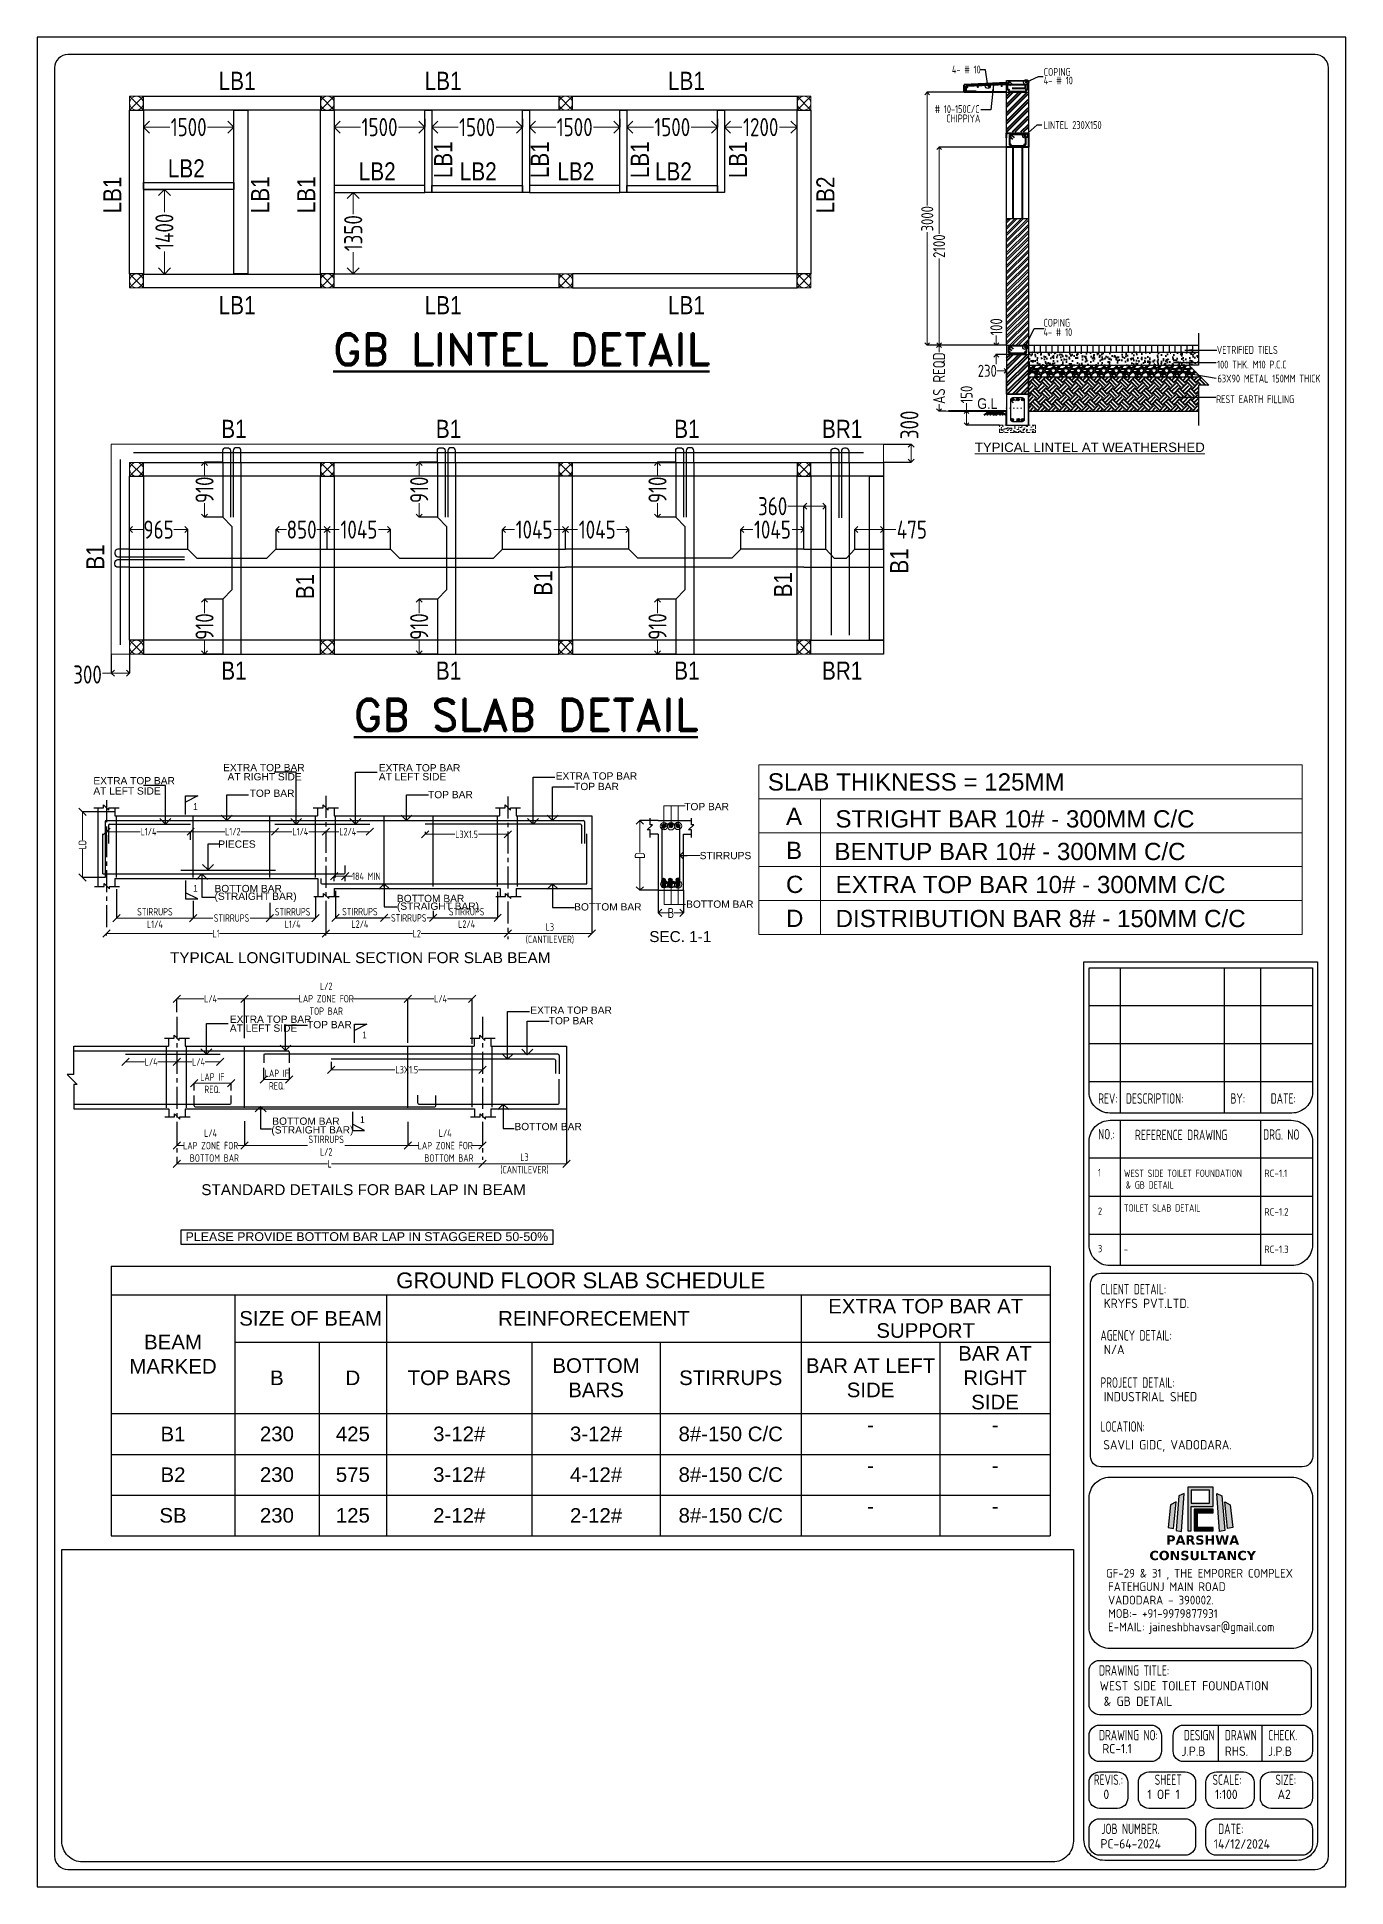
# Model space of a CAD drawing. Header units: inches. Extents: x -605 to 2991212, y -2872845 to 0.
# Drawn here: x 2333072 to 2354739, y -2866370 to -2835727 of the extents above; entities that cross this region are included whole.
import ezdxf
from ezdxf.enums import TextEntityAlignment as Align

# ---------------------------------------------------------------- set-up
doc = ezdxf.new("R2010")
doc.units = ezdxf.units.IN
doc.header["$LTSCALE"] = 600
doc.header["$MEASUREMENT"] = 0
for name, pattern in [('CENTER', [2, 1.25, -0.25, 0.25, -0.25]), ('DOT', [0.25, 0, -0.25]), ('HIDDEN', [0.375, 0.25, -0.125])]:
    doc.linetypes.add(name, pattern=pattern)
for name, color, linetype, lineweight in [('beam', 2, 'Continuous', 13), ('BLOCK', 7, 'Continuous', 30), ('DIM', 251, 'Continuous', 0), ('ELE', 30, 'Continuous', 18), ('L2', 2, 'Continuous', 20), ('L3', 3, 'Continuous', 25), ('L4', 4, 'Continuous', 30), ('L5', 10, 'Continuous', 40), ('PV_TEXT_ROMANS', 7, 'Continuous', 0), ('rDIMension', 1, 'Continuous', 18), ('rPCC DASH', 9, 'HIDDEN', 15), ('rRCC 1', 3, 'Continuous', 25), ('rRCC 2', 40, 'Continuous', 15), ('rREINF 1', 1, 'Continuous', 25), ('rREINF 2', 4, 'Continuous', 25), ('rSHEET', 2, 'Continuous', 30), ('TAG', 132, 'Continuous', 0), ('TEXT6', 6, 'Continuous', 50), ('TEXT7', 7, 'Continuous', 30)]:
    doc.layers.add(name, color=color, linetype=linetype, lineweight=lineweight)
doc.layers.add('see level', color=2, linetype='Continuous')
doc.styles.add('DIM', font='geniso.shx', dxfattribs={"width": 0.85})
doc.styles.add('J.P', font='ARIALN.TTF')
doc.styles.add('ROMAND', font='romand.shx')
doc.styles.add('ROMANS', font='arial.ttf')
doc.styles.get("Standard").update_dxf_attribs({"font": 'arial.ttf'})
doc.styles.add('style1', font='arial.ttf', dxfattribs={"height": 8})
doc.styles.add('style3', font='arial.ttf')
doc.styles.add('TEXT3', font='geniso.shx')
doc.styles.add('TEXT3 0.75NA', font='geniso.shx', dxfattribs={"width": 0.75})
doc.dimstyles.new('DST-25$7', dxfattribs={"dimscale": 150, "dimtxt": 2.25, "dimasz": 2, "dimexe": 1.5, "dimexo": 1, "dimgap": 1, "dimtad": 1, "dimdec": 0, "dimlfac": 0.25, "dimzin": 0, "dimdsep": 46, "dimtxsty": 'ROMANS', "dimblk": 'DOT', "dimcen": 0.09, "dimdle": 1, "dimclrd": 1, "dimclre": 1, "dimclrt": 7, "dimadec": 0, "dimazin": 0, "dimtfac": 1, "dimtdec": 0, "dimtmove": 0, "dimatfit": 3, "dimfxl": 1, "dimtolj": 1, "dimtzin": 0, "dimarcsym": 0})
doc.dimstyles.new('DST-50$7', dxfattribs={"dimscale": 150, "dimtxt": 2.25, "dimasz": 2, "dimexe": 1.5, "dimexo": 1, "dimgap": 1, "dimtad": 1, "dimdec": 0, "dimlfac": 0.333333, "dimzin": 0, "dimdsep": 46, "dimtxsty": 'ROMANS', "dimblk": 'DOT', "dimcen": 0.09, "dimdle": 1, "dimclrd": 1, "dimclre": 1, "dimclrt": 7, "dimadec": 0, "dimazin": 0, "dimtfac": 1, "dimtdec": 0, "dimtmove": 0, "dimatfit": 3, "dimfxl": 1, "dimtolj": 1, "dimtzin": 0, "dimarcsym": 0})
doc.dimstyles.new('ST-100', dxfattribs={"dimscale": 100, "dimtxt": 2.5, "dimasz": 2, "dimexe": 0.18, "dimexo": 0.0625, "dimgap": 0.2, "dimtad": 0, "dimdec": 0, "dimzin": 0, "dimdsep": 46, "dimtxsty": 'DIM', "dimblk": 'OPEN90', "dimcen": 0.09, "dimclrd": 256, "dimclrt": 7, "dimadec": 0, "dimazin": 0, "dimtfac": 1, "dimtdec": 0, "dimtofl": 0, "dimtmove": 0, "dimatfit": 3, "dimldrblk": 'OPEN90', "dimfxl": 1, "dimtolj": 1, "dimtzin": 0, "dimlwd": -1, "dimarcsym": 0})
doc.dimstyles.new('ST-25', dxfattribs={"dimscale": 100, "dimtxt": 2.5, "dimasz": 2, "dimexe": 0.18, "dimexo": 0.0625, "dimgap": 0.2, "dimtad": 0, "dimdec": 0, "dimlfac": 0.25, "dimzin": 0, "dimdsep": 46, "dimtxsty": 'DIM', "dimblk": 'OPEN90', "dimcen": 0.09, "dimclrd": 256, "dimclrt": 7, "dimadec": 0, "dimazin": 0, "dimtfac": 1, "dimtdec": 0, "dimtofl": 0, "dimtmove": 0, "dimatfit": 3, "dimldrblk": 'OPEN90', "dimfxl": 1, "dimtolj": 1, "dimtzin": 0, "dimlwd": -1, "dimarcsym": 0})
doc.dimstyles.new('ST-50', dxfattribs={"dimscale": 100, "dimtxt": 2.5, "dimasz": 2, "dimexe": 0.18, "dimexo": 0.0625, "dimgap": 0.2, "dimtad": 0, "dimdec": 0, "dimlfac": 0.5, "dimzin": 0, "dimdsep": 46, "dimtxsty": 'DIM', "dimblk": 'OPEN90', "dimcen": 0.09, "dimclrd": 256, "dimclrt": 7, "dimadec": 0, "dimazin": 0, "dimtfac": 1, "dimtdec": 0, "dimtofl": 0, "dimtmove": 0, "dimatfit": 3, "dimldrblk": 'OPEN90', "dimfxl": 1, "dimtolj": 1, "dimtzin": 0, "dimlwd": -1, "dimarcsym": 0})

msp = doc.modelspace()

# ---------------------------------------------------------------- texts
at = {"layer": 'PV_TEXT_ROMANS', "char_height": 300, "width": 2396.759, "attachment_point": 1, "style": 'J.P'}
for s, insert in [('\\pxqc;LB1', (2335185, -2836303.2)), ('\\pxqc;LB1', (2338595.7, -2836303.2)), ('\\pxqc;LB1', (2342622.9, -2836303.2)), ('\\pxqc;LB2', (2334344.8, -2837753.3)), ('\\pxqc;LB2', (2337504.8, -2837803.3)), ('\\pxqc;LB2', (2339177.4, -2837803.3)), ('\\pxqc;LB2', (2340792.4, -2837803.3)), ('\\pxqc;LB2', (2342407.4, -2837803.3)), ('\\pxqc;LB1', (2335185, -2840018.9)), ('\\pxqc;LB1', (2338595.7, -2840018.9)), ('\\pxqc;LB1', (2342622.9, -2840018.9)), ('\\pxqc;B1', (2335133.2, -2842067.9)), ('\\pxqc;B1', (2338685.7, -2842067.9)), ('\\pxqc;B1', (2342630.7, -2842067.9)), ('\\pxqc;BR1', (2345201.1, -2842067.9)), ('\\pxqc;B1', (2335133.2, -2846071.8)), ('\\pxqc;B1', (2338685.7, -2846071.8)), ('\\pxqc;B1', (2342630.7, -2846071.8)), ('\\pxqc;BR1', (2345201.1, -2846071.8))]:
    msp.add_mtext(s, dxfattribs=dict(at, insert=insert))
at = {"layer": 'PV_TEXT_ROMANS', "char_height": 300, "width": 2396.759, "attachment_point": 1, "rotation": 90, "style": 'J.P'}
for s, insert in [('\\pxqc;LB1', (2339644.7, -2838958)), ('\\pxqc;LB1', (2341244.1, -2838958)), ('\\pxqc;LB1', (2342899.8, -2838958)), ('\\pxqc;LB1', (2344524.1, -2838958)), ('\\pxqc;LB1', (2334168, -2839542)), ('\\pxqc;LB1', (2336615.2, -2839539.1)), ('\\pxqc;LB1', (2337378.4, -2839539.1)), ('\\pxqc;LB2', (2345972.5, -2839542)), ('\\pxqc;B1', (2333886.3, -2845537.6)), ('\\pxqc;B1', (2347193.6, -2845603.3)), ('\\pxqc;B1', (2341300.3, -2845969.9)), ('\\pxqc;B1', (2345270.3, -2845998.7)), ('\\pxqc;B1', (2337359.1, -2846027.5))]:
    msp.add_mtext(s, dxfattribs=dict(at, insert=insert))
at = {"layer": 'rSHEET', "style": 'TEXT3 0.75NA', "width": 0.75}
for s, height, p in [('REV:', 171.95, (2350638.1, -2853395.5)), ('DESCRIPTION:', 171.954, (2351096.5, -2853395.5)), ('BY:', 171.95, (2352828, -2853395.5)), ('DATE:', 171.95, (2353493.2, -2853395.5)), ('NO.:', 171.95, (2350638.1, -2853986.3)), ('REFERENCE DRAWING', 171.954, (2351247, -2853998.8)), ('DRG. NO', 171.95, (2353367.8, -2853992.5)), ('2', 121.6, (2350634.7, -2855236.2)), ('TOILET SLAB DETAIL', 121.584, (2351064.2, -2855183.1)), ('3', 121.6, (2350634.7, -2855855.7)), ('-', 121.6, (2351064.2, -2855868)), ('CLIENT DETAIL:', 171.954, (2350674.7, -2856554.3)), ('AGENCY DETAIL:', 171.954, (2350674.7, -2857318.7)), ('PROJECT DETAIL:', 171.954, (2350674.7, -2858101.1)), ('LOCATION:', 171.95, (2350674.7, -2858829.5)), ('DRAWING TITLE:', 171.954, (2350650.6, -2862868.5)), ('DRAWING NO:', 171.954, (2350650.6, -2863941)), ('DESIGN', 171.95, (2352054, -2863941)), ('DRAWN', 171.95, (2352733.6, -2863941)), ('CHECK.', 171.95, (2353452.6, -2863941)), ('REVIS.:', 171.95, (2350564.5, -2864679)), ('SHEET', 171.95, (2351572.6, -2864679)), ('SCALE:', 171.95, (2352529.2, -2864679)), ('SIZE:', 171.95, (2353571.6, -2864679)), ('JOB NUMBER.', 171.954, (2350689.5, -2865492.6)), ('DATE:', 171.95, (2352624, -2865492.6))]:
    msp.add_text(s, height=height, dxfattribs=at).set_placement(p)
at = {"layer": 'rSHEET', "color": 1, "style": 'TEXT3 0.75NA', "width": 0.75}
for s, height, p in [('1', 121.6, (2350634.7, -2854597.3)), ('WEST SIDE TOILET FOUNDATION ', 121.584, (2351064.2, -2854609.6))]:
    msp.add_text(s, height=height, dxfattribs=at).set_placement(p)
at = {"layer": 'rSHEET', "color": 1, "style": 'TEXT3 0.75NA'}
msp.add_text('RC-1.1', height=121.58, dxfattribs=at).set_placement((2353385.6, -2854609.6))
at = {"layer": 'rSHEET'}
for s, height, style, p in [('RC-1.2', 121.58, 'TEXT3 0.75NA', (2353385.6, -2855248.5)), ('RC-1.3', 121.58, 'TEXT3 0.75NA', (2353385.6, -2855868)), ('KRYFS PVT.LTD.', 154.759, 'TEXT3', (2350729.4, -2856779.9)), ('N/A', 154.76, 'TEXT3', (2350729.4, -2857544.3)), ('INDUSTRIAL SHED', 154.759, 'TEXT3', (2350729.4, -2858326.7)), ('SAVLI GIDC, VADODARA.', 154.759, 'TEXT3', (2350722, -2859122.7)), ('WEST SIDE TOILET FOUNDATION', 154.759, 'TEXT3', (2350661.9, -2863115.4)), ('RC-1.1', 154.76, 'TEXT3', (2350705.4, -2864155.7)), ('J.P.B', 154.76, 'TEXT3', (2352014.2, -2864198.3)), ('RHS.', 154.76, 'TEXT3', (2352733.4, -2864198.3)), ('J.P.B', 154.76, 'TEXT3', (2353447.2, -2864198.3)), ('0', 154.8, 'TEXT3', (2350724.1, -2864913)), ('1 OF 1', 154.76, 'TEXT3', (2351451.5, -2864913)), ('1:100', 154.76, 'TEXT3', (2352570.3, -2864913)), ('A2', 154.76, 'TEXT3', (2353606.3, -2864913)), ('PC-64-2024', 154.76, 'TEXT3', (2350676.4, -2865731.9)), ('14/12/2024', 154.76, 'TEXT3', (2352550.9, -2865734))]:
    msp.add_text(s, height=height, dxfattribs=dict(at, style=style)).set_placement(p)
at = {"layer": 'rSHEET', "lineweight": 13, "style": 'TEXT3'}
for s, p in [('GF-29 & 31 , THE EMPORER COMPLEX', (2350767.9, -2861245.7)), ('FATEHGUNJ MAIN ROAD', (2350801.3, -2861468.1)), ('VADODARA - 390002.', (2350801.3, -2861690.4)), ('MOB:- +91-9979877931', (2350801.3, -2861912.8)), ('E-MAIL: jaineshbhavsar@gmail.com', (2350801.3, -2862135.2))]:
    msp.add_text(s, height=144.881, dxfattribs=at).set_placement(p)
at = {"layer": 'rSHEET', "color": 1, "insert": (2351095, -2854681.2), "char_height": 121.584, "attachment_point": 1, "style": 'TEXT3 0.75NA'}
msp.add_mtext('& GB DETAIL', dxfattribs=at)
at = {"layer": 'rSHEET', "insert": (2350727.8, -2863216.6), "char_height": 154.759, "attachment_point": 1, "style": 'TEXT3'}
msp.add_mtext('& GB DETAIL', dxfattribs=at)
at = {"layer": 'TAG', "color": 3, "style": 'style3'}
for s, height, p in [('SLAB THIKNESS = 125MM', 285.768, (2345168.4, -2848208.4)), ('A', 285.8, (2345469.8, -2848779.9)), ('STRIGHT BAR 10# - 300MM C/C', 285.768, (2346288.5, -2848820.5)), ('B', 285.8, (2345469.8, -2849342.6)), ('BENTUP BAR 10# - 300MM C/C', 285.768, (2346271.7, -2849360.6)), ('C', 285.8, (2345469.8, -2849905.3)), ('EXTRA TOP BAR 10# - 300MM C/C', 285.768, (2346290.9, -2849908.2)), ('D', 285.8, (2345469.8, -2850468)), ('DISTRIBUTION BAR 8# - 150MM C/C', 285.768, (2346290.9, -2850470.9))]:
    msp.add_text(s, height=height, dxfattribs=at).set_placement(p)
at = {"layer": 'TEXT6', "style": 'ROMAND'}
for s, p in [('%%UGB LINTEL DETAIL', (2341089.9, -2840902.6)), ('%%UGB SLAB DETAIL', (2341162.3, -2846954.5))]:
    msp.add_text(s, height=525, dxfattribs=at).set_placement(p, align=Align.MIDDLE)

# ---------------------------------------------------------------- blocks, each defined once
blk = doc.blocks.new('_Open90')
at = {"color": 0, "linetype": 'ByBlock', "lineweight": -2}
for p, q in [((0, 0), (-1, 0)), ((-0.5, 0.5), (0, 0)), ((0, 0), (-0.5, -0.5))]:
    blk.add_line(p, q, dxfattribs=at)
blk = doc.blocks.new('*D2633')
at = {"layer": 'Defpoints', "color": 0}
for p in [(2335845, -2842772), (2336147, -2842772), (2336147, -2843682)]:
    blk.add_point(p, dxfattribs=at)
at = {"layer": 'rDIMension', "color": 0, "linetype": 'ByBlock', "lineweight": -2}
for p, q in [((2336147, -2842772), (2335845, -2842772)), ((2336147, -2843682), (2335845, -2843682))]:
    blk.add_line(p, q, dxfattribs=at)
at = {"layer": 'rDIMension'}
for p, q in [((2335845, -2842872), (2335845, -2843003)), ((2335845, -2843582), (2335845, -2843451))]:
    blk.add_line(p, q, dxfattribs=at)
at = {"layer": 'rDIMension', "xscale": 100, "yscale": 100, "zscale": 100}
for p, rotation in [((2335845, -2842772), 90), ((2335845, -2843682), 270)]:
    blk.add_blockref('_Open90', p, dxfattribs=dict(at, rotation=rotation))
at = {"layer": 'rDIMension', "color": 7, "insert": (2335845, -2843227), "char_height": 300, "attachment_point": 5, "rotation": 90, "style": 'DIM'}
blk.add_mtext('\\A1;910', dxfattribs=at)
blk = doc.blocks.new('*D2634')
at = {"layer": 'Defpoints', "color": 0}
for p in [(2336147, -2845037), (2335845, -2845947), (2336147, -2845947)]:
    blk.add_point(p, dxfattribs=at)
at = {"layer": 'rDIMension', "color": 0, "linetype": 'ByBlock', "lineweight": -2}
for p, q in [((2336147, -2845037), (2335845, -2845037)), ((2336147, -2845947), (2335845, -2845947))]:
    blk.add_line(p, q, dxfattribs=at)
at = {"layer": 'rDIMension'}
for p, q in [((2335845, -2845137), (2335845, -2845268)), ((2335845, -2845847), (2335845, -2845716))]:
    blk.add_line(p, q, dxfattribs=at)
at = {"layer": 'rDIMension', "xscale": 100, "yscale": 100, "zscale": 100}
for p, rotation in [((2335845, -2845037), 90), ((2335845, -2845947), 270)]:
    blk.add_blockref('_Open90', p, dxfattribs=dict(at, rotation=rotation))
at = {"layer": 'rDIMension', "color": 7, "insert": (2335845, -2845492), "char_height": 300, "attachment_point": 5, "rotation": 90, "style": 'DIM'}
blk.add_mtext('\\A1;910', dxfattribs=at)
blk = doc.blocks.new('*D2661')
at = {"layer": 'Defpoints', "color": 0}
for p in [(2339398, -2842772), (2339700, -2842772), (2339700, -2843682)]:
    blk.add_point(p, dxfattribs=at)
at = {"layer": 'rDIMension', "color": 0, "linetype": 'ByBlock', "lineweight": -2}
for p, q in [((2339700, -2842772), (2339398, -2842772)), ((2339700, -2843682), (2339398, -2843682))]:
    blk.add_line(p, q, dxfattribs=at)
at = {"layer": 'rDIMension'}
for p, q in [((2339398, -2842872), (2339398, -2843003)), ((2339398, -2843582), (2339398, -2843451))]:
    blk.add_line(p, q, dxfattribs=at)
at = {"layer": 'rDIMension', "xscale": 100, "yscale": 100, "zscale": 100}
for p, rotation in [((2339398, -2842772), 90), ((2339398, -2843682), 270)]:
    blk.add_blockref('_Open90', p, dxfattribs=dict(at, rotation=rotation))
at = {"layer": 'rDIMension', "color": 7, "insert": (2339398, -2843227), "char_height": 300, "attachment_point": 5, "rotation": 90, "style": 'DIM'}
blk.add_mtext('\\A1;910', dxfattribs=at)
blk = doc.blocks.new('*D2662')
at = {"layer": 'Defpoints', "color": 0}
for p in [(2339700, -2845037), (2339398, -2845947), (2339700, -2845947)]:
    blk.add_point(p, dxfattribs=at)
at = {"layer": 'rDIMension', "color": 0, "linetype": 'ByBlock', "lineweight": -2}
for p, q in [((2339700, -2845037), (2339398, -2845037)), ((2339700, -2845947), (2339398, -2845947))]:
    blk.add_line(p, q, dxfattribs=at)
at = {"layer": 'rDIMension'}
for p, q in [((2339398, -2845137), (2339398, -2845268)), ((2339398, -2845847), (2339398, -2845716))]:
    blk.add_line(p, q, dxfattribs=at)
at = {"layer": 'rDIMension', "xscale": 100, "yscale": 100, "zscale": 100}
for p, rotation in [((2339398, -2845037), 90), ((2339398, -2845947), 270)]:
    blk.add_blockref('_Open90', p, dxfattribs=dict(at, rotation=rotation))
at = {"layer": 'rDIMension', "color": 7, "insert": (2339398, -2845492), "char_height": 300, "attachment_point": 5, "rotation": 90, "style": 'DIM'}
blk.add_mtext('\\A1;910', dxfattribs=at)
blk = doc.blocks.new('*D2663')
at = {"layer": 'Defpoints', "color": 0}
for p in [(2343343, -2842772), (2343645, -2842772), (2343645, -2843682)]:
    blk.add_point(p, dxfattribs=at)
at = {"layer": 'rDIMension', "color": 0, "linetype": 'ByBlock', "lineweight": -2}
for p, q in [((2343645, -2842772), (2343343, -2842772)), ((2343645, -2843682), (2343343, -2843682))]:
    blk.add_line(p, q, dxfattribs=at)
at = {"layer": 'rDIMension'}
for p, q in [((2343343, -2842872), (2343343, -2843003)), ((2343343, -2843582), (2343343, -2843451))]:
    blk.add_line(p, q, dxfattribs=at)
at = {"layer": 'rDIMension', "xscale": 100, "yscale": 100, "zscale": 100}
for p, rotation in [((2343343, -2842772), 90), ((2343343, -2843682), 270)]:
    blk.add_blockref('_Open90', p, dxfattribs=dict(at, rotation=rotation))
at = {"layer": 'rDIMension', "color": 7, "insert": (2343343, -2843227), "char_height": 300, "attachment_point": 5, "rotation": 90, "style": 'DIM'}
blk.add_mtext('\\A1;910', dxfattribs=at)
blk = doc.blocks.new('*D2664')
at = {"layer": 'Defpoints', "color": 0}
for p in [(2343645, -2845037), (2343343, -2845947), (2343645, -2845947)]:
    blk.add_point(p, dxfattribs=at)
at = {"layer": 'rDIMension', "color": 0, "linetype": 'ByBlock', "lineweight": -2}
for p, q in [((2343645, -2845037), (2343343, -2845037)), ((2343645, -2845947), (2343343, -2845947))]:
    blk.add_line(p, q, dxfattribs=at)
at = {"layer": 'rDIMension'}
for p, q in [((2343343, -2845137), (2343343, -2845268)), ((2343343, -2845847), (2343343, -2845716))]:
    blk.add_line(p, q, dxfattribs=at)
at = {"layer": 'rDIMension', "xscale": 100, "yscale": 100, "zscale": 100}
for p, rotation in [((2343343, -2845037), 90), ((2343343, -2845947), 270)]:
    blk.add_blockref('_Open90', p, dxfattribs=dict(at, rotation=rotation))
at = {"layer": 'rDIMension', "color": 7, "insert": (2343343, -2845492), "char_height": 300, "attachment_point": 5, "rotation": 90, "style": 'DIM'}
blk.add_mtext('\\A1;910', dxfattribs=at)
blk = doc.blocks.new('*D2665')
at = {"layer": 'Defpoints', "color": 0}
for p in [(2335567, -2843886), (2334602, -2844210), (2335567, -2844210)]:
    blk.add_point(p, dxfattribs=at)
at = {"layer": 'rDIMension', "color": 0, "linetype": 'ByBlock', "lineweight": -2}
for p, q in [((2334602, -2844210), (2334602, -2843886)), ((2335567, -2844210), (2335567, -2843886))]:
    blk.add_line(p, q, dxfattribs=at)
at = {"layer": 'rDIMension'}
for p, q in [((2334702, -2843886), (2334835, -2843886)), ((2335467, -2843886), (2335334, -2843886))]:
    blk.add_line(p, q, dxfattribs=at)
at = {"layer": 'rDIMension', "xscale": 100, "yscale": 100, "zscale": 100, "rotation": 180}
blk.add_blockref('_Open90', (2334602, -2843886), dxfattribs=at)
at = {"layer": 'rDIMension', "xscale": 100, "yscale": 100, "zscale": 100}
blk.add_blockref('_Open90', (2335567, -2843886), dxfattribs=at)
at = {"layer": 'rDIMension', "color": 7, "insert": (2335084, -2843886), "char_height": 300, "attachment_point": 5, "style": 'DIM'}
blk.add_mtext('\\A1;965', dxfattribs=at)
blk = doc.blocks.new('*D2666')
at = {"layer": 'Defpoints', "color": 0}
for p in [(2337877, -2843886), (2337028, -2844210), (2337877, -2844210)]:
    blk.add_point(p, dxfattribs=at)
at = {"layer": 'rDIMension', "color": 0, "linetype": 'ByBlock', "lineweight": -2}
for p, q in [((2337028, -2844210), (2337028, -2843886)), ((2337877, -2844210), (2337877, -2843886))]:
    blk.add_line(p, q, dxfattribs=at)
at = {"layer": 'rDIMension'}
for p, q in [((2337128, -2843886), (2337203, -2843886)), ((2337777, -2843886), (2337702, -2843886))]:
    blk.add_line(p, q, dxfattribs=at)
at = {"layer": 'rDIMension', "xscale": 100, "yscale": 100, "zscale": 100, "rotation": 180}
blk.add_blockref('_Open90', (2337028, -2843886), dxfattribs=at)
at = {"layer": 'rDIMension', "xscale": 100, "yscale": 100, "zscale": 100}
blk.add_blockref('_Open90', (2337877, -2843886), dxfattribs=at)
at = {"layer": 'rDIMension', "color": 7, "insert": (2337452, -2843886), "char_height": 300, "attachment_point": 5, "style": 'DIM'}
blk.add_mtext('\\A1;850', dxfattribs=at)
blk = doc.blocks.new('*D2724')
at = {"layer": 'Defpoints', "color": 0}
for p in [(2338922, -2843886), (2337877, -2844210), (2338922, -2844210)]:
    blk.add_point(p, dxfattribs=at)
at = {"layer": 'rDIMension', "color": 0, "linetype": 'ByBlock', "lineweight": -2}
for p, q in [((2337877, -2844210), (2337877, -2843886)), ((2338922, -2844210), (2338922, -2843886))]:
    blk.add_line(p, q, dxfattribs=at)
at = {"layer": 'rDIMension'}
for p, q in [((2337977, -2843886), (2338074, -2843886)), ((2338822, -2843886), (2338726, -2843886))]:
    blk.add_line(p, q, dxfattribs=at)
at = {"layer": 'rDIMension', "xscale": 100, "yscale": 100, "zscale": 100, "rotation": 180}
blk.add_blockref('_Open90', (2337877, -2843886), dxfattribs=at)
at = {"layer": 'rDIMension', "xscale": 100, "yscale": 100, "zscale": 100}
blk.add_blockref('_Open90', (2338922, -2843886), dxfattribs=at)
at = {"layer": 'rDIMension', "color": 7, "insert": (2338400, -2843886), "char_height": 300, "attachment_point": 5, "style": 'DIM'}
blk.add_mtext('\\A1;1045', dxfattribs=at)
blk = doc.blocks.new('*D2726')
at = {"layer": 'Defpoints', "color": 0}
for p in [(2341822, -2843886), (2340777, -2844210), (2341822, -2844210)]:
    blk.add_point(p, dxfattribs=at)
at = {"layer": 'rDIMension', "color": 0, "linetype": 'ByBlock', "lineweight": -2}
for p, q in [((2340777, -2844210), (2340777, -2843886)), ((2341822, -2844210), (2341822, -2843886))]:
    blk.add_line(p, q, dxfattribs=at)
at = {"layer": 'rDIMension'}
for p, q in [((2340877, -2843886), (2340974, -2843886)), ((2341722, -2843886), (2341626, -2843886))]:
    blk.add_line(p, q, dxfattribs=at)
at = {"layer": 'rDIMension', "xscale": 100, "yscale": 100, "zscale": 100, "rotation": 180}
blk.add_blockref('_Open90', (2340777, -2843886), dxfattribs=at)
at = {"layer": 'rDIMension', "xscale": 100, "yscale": 100, "zscale": 100}
blk.add_blockref('_Open90', (2341822, -2843886), dxfattribs=at)
at = {"layer": 'rDIMension', "color": 7, "insert": (2341300, -2843886), "char_height": 300, "attachment_point": 5, "style": 'DIM'}
blk.add_mtext('\\A1;1045', dxfattribs=at)
blk = doc.blocks.new('*D2774')
at = {"layer": 'Defpoints', "color": 0}
for p in [(2344722, -2843886), (2344722, -2844210), (2345767, -2844210)]:
    blk.add_point(p, dxfattribs=at)
at = {"layer": 'rDIMension', "color": 0, "linetype": 'ByBlock', "lineweight": -2}
for p, q in [((2344722, -2844210), (2344722, -2843886)), ((2345767, -2844210), (2345767, -2843886))]:
    blk.add_line(p, q, dxfattribs=at)
at = {"layer": 'rDIMension'}
for p, q in [((2344822, -2843886), (2344919, -2843886)), ((2345667, -2843886), (2345571, -2843886))]:
    blk.add_line(p, q, dxfattribs=at)
at = {"layer": 'rDIMension', "xscale": 100, "yscale": 100, "zscale": 100, "rotation": 180}
blk.add_blockref('_Open90', (2344722, -2843886), dxfattribs=at)
at = {"layer": 'rDIMension', "xscale": 100, "yscale": 100, "zscale": 100}
blk.add_blockref('_Open90', (2345767, -2843886), dxfattribs=at)
at = {"layer": 'rDIMension', "color": 7, "insert": (2345245, -2843886), "char_height": 300, "attachment_point": 5, "style": 'DIM'}
blk.add_mtext('\\A1;1045', dxfattribs=at)
blk = doc.blocks.new('*D2775')
at = {"layer": 'Defpoints', "color": 0}
for p in [(2341822, -2843886), (2341822, -2844210), (2342867, -2844210)]:
    blk.add_point(p, dxfattribs=at)
at = {"layer": 'rDIMension', "color": 0, "linetype": 'ByBlock', "lineweight": -2}
for p, q in [((2341822, -2844210), (2341822, -2843886)), ((2342867, -2844210), (2342867, -2843886))]:
    blk.add_line(p, q, dxfattribs=at)
at = {"layer": 'rDIMension'}
for p, q in [((2341922, -2843886), (2342019, -2843886)), ((2342767, -2843886), (2342671, -2843886))]:
    blk.add_line(p, q, dxfattribs=at)
at = {"layer": 'rDIMension', "xscale": 100, "yscale": 100, "zscale": 100, "rotation": 180}
blk.add_blockref('_Open90', (2341822, -2843886), dxfattribs=at)
at = {"layer": 'rDIMension', "xscale": 100, "yscale": 100, "zscale": 100}
blk.add_blockref('_Open90', (2342867, -2843886), dxfattribs=at)
at = {"layer": 'rDIMension', "color": 7, "insert": (2342345, -2843886), "char_height": 300, "attachment_point": 5, "style": 'DIM'}
blk.add_mtext('\\A1;1045', dxfattribs=at)
blk = doc.blocks.new('*D2912')
at = {"layer": 'Defpoints', "color": 0}
for p in [(2345767, -2843499), (2345767, -2844210), (2346128, -2844210)]:
    blk.add_point(p, dxfattribs=at)
at = {"layer": 'rDIMension'}
for p, q in [((2345767, -2843499), (2345499, -2843499)), ((2346028, -2843499), (2345867, -2843499))]:
    blk.add_line(p, q, dxfattribs=at)
at = {"layer": 'rDIMension', "color": 0, "linetype": 'ByBlock', "lineweight": -2}
for p, q in [((2345767, -2844210), (2345767, -2843499)), ((2346128, -2844210), (2346128, -2843499))]:
    blk.add_line(p, q, dxfattribs=at)
at = {"layer": 'rDIMension', "xscale": 100, "yscale": 100, "zscale": 100, "rotation": 180}
blk.add_blockref('_Open90', (2345767, -2843499), dxfattribs=at)
at = {"layer": 'rDIMension', "xscale": 100, "yscale": 100, "zscale": 100}
blk.add_blockref('_Open90', (2346128, -2843499), dxfattribs=at)
at = {"layer": 'rDIMension', "color": 7, "insert": (2345249, -2843499), "char_height": 300, "attachment_point": 5, "style": 'DIM'}
blk.add_mtext('\\A1;360', dxfattribs=at)
blk = doc.blocks.new('*D2913')
at = {"layer": 'Defpoints', "color": 0}
for p in [(2347082, -2843886), (2346607, -2844210), (2347082, -2844210)]:
    blk.add_point(p, dxfattribs=at)
at = {"layer": 'rDIMension', "color": 0, "linetype": 'ByBlock', "lineweight": -2}
for p, q in [((2346607, -2844210), (2346607, -2843886)), ((2347082, -2844210), (2347082, -2843886))]:
    blk.add_line(p, q, dxfattribs=at)
at = {"layer": 'rDIMension'}
for p, q in [((2346707, -2843886), (2346982, -2843886)), ((2347082, -2843886), (2347290, -2843886))]:
    blk.add_line(p, q, dxfattribs=at)
at = {"layer": 'rDIMension', "xscale": 100, "yscale": 100, "zscale": 100, "rotation": 180}
blk.add_blockref('_Open90', (2346607, -2843886), dxfattribs=at)
at = {"layer": 'rDIMension', "xscale": 100, "yscale": 100, "zscale": 100}
blk.add_blockref('_Open90', (2347082, -2843886), dxfattribs=at)
at = {"layer": 'rDIMension', "color": 7, "insert": (2347553, -2843886), "char_height": 300, "attachment_point": 5, "style": 'DIM'}
blk.add_mtext('\\A1;475', dxfattribs=at)
blk = doc.blocks.new('*D2932')
at = {"layer": 'Defpoints', "color": 0}
for p in [(2334832, -2838252), (2334832, -2839653), (2335181, -2839653)]:
    blk.add_point(p, dxfattribs=at)
at = {"layer": 'rDIMension', "color": 0, "linetype": 'ByBlock', "lineweight": -2}
for p, q in [((2334832, -2838252), (2335181, -2838252)), ((2334832, -2839653), (2335181, -2839653))]:
    blk.add_line(p, q, dxfattribs=at)
at = {"layer": 'rDIMension'}
for p, q in [((2335181, -2838452), (2335181, -2838626)), ((2335181, -2839453), (2335181, -2839279))]:
    blk.add_line(p, q, dxfattribs=at)
at = {"layer": 'rDIMension', "xscale": 200, "yscale": 200, "zscale": 200}
for p, rotation in [((2335181, -2838252), 90), ((2335181, -2839653), 270)]:
    blk.add_blockref('_Open90', p, dxfattribs=dict(at, rotation=rotation))
at = {"layer": 'rDIMension', "color": 7, "insert": (2335181, -2838953), "char_height": 300, "attachment_point": 5, "rotation": 90, "style": 'DIM'}
blk.add_mtext('\\A1;1400', dxfattribs=at)
blk = doc.blocks.new('*D2933')
at = {"layer": 'Defpoints', "color": 0}
for p in [(2334832, -2837220), (2336332, -2837220), (2336332, -2837220)]:
    blk.add_point(p, dxfattribs=at)
at = {"layer": 'rDIMension', "color": 0, "linetype": 'ByBlock', "lineweight": -2}
for p, q in [((2334832, -2837220), (2334832, -2837220)), ((2336332, -2837220), (2336332, -2837220))]:
    blk.add_line(p, q, dxfattribs=at)
at = {"layer": 'rDIMension'}
for p, q in [((2335032, -2837220), (2335269, -2837220)), ((2336132, -2837220), (2335895, -2837220))]:
    blk.add_line(p, q, dxfattribs=at)
at = {"layer": 'rDIMension', "xscale": 200, "yscale": 200, "zscale": 200, "rotation": 180}
blk.add_blockref('_Open90', (2334832, -2837220), dxfattribs=at)
at = {"layer": 'rDIMension', "xscale": 200, "yscale": 200, "zscale": 200}
blk.add_blockref('_Open90', (2336332, -2837220), dxfattribs=at)
at = {"layer": 'rDIMension', "color": 7, "insert": (2335582, -2837220), "char_height": 300, "attachment_point": 5, "style": 'DIM'}
blk.add_mtext('\\A1;1500', dxfattribs=at)
blk = doc.blocks.new('*D2934')
at = {"layer": 'Defpoints', "color": 0}
for p in [(2337992, -2837220), (2339492, -2837080), (2339492, -2837220)]:
    blk.add_point(p, dxfattribs=at)
at = {"layer": 'rDIMension', "color": 0, "linetype": 'ByBlock', "lineweight": -2}
for p, q in [((2337992, -2837220), (2337992, -2837220)), ((2339492, -2837080), (2339492, -2837220))]:
    blk.add_line(p, q, dxfattribs=at)
at = {"layer": 'rDIMension'}
for p, q in [((2338192, -2837220), (2338429, -2837220)), ((2339292, -2837220), (2339055, -2837220))]:
    blk.add_line(p, q, dxfattribs=at)
at = {"layer": 'rDIMension', "xscale": 200, "yscale": 200, "zscale": 200, "rotation": 180}
blk.add_blockref('_Open90', (2337992, -2837220), dxfattribs=at)
at = {"layer": 'rDIMension', "xscale": 200, "yscale": 200, "zscale": 200}
blk.add_blockref('_Open90', (2339492, -2837220), dxfattribs=at)
at = {"layer": 'rDIMension', "color": 7, "insert": (2338742, -2837220), "char_height": 300, "attachment_point": 5, "style": 'DIM'}
blk.add_mtext('\\A1;1500', dxfattribs=at)
blk = doc.blocks.new('*D2938')
at = {"layer": 'Defpoints', "color": 0}
for p in [(2344452, -2837220), (2345652, -2837220), (2345652, -2837220)]:
    blk.add_point(p, dxfattribs=at)
at = {"layer": 'rDIMension', "color": 0, "linetype": 'ByBlock', "lineweight": -2}
for p, q in [((2344452, -2837220), (2344452, -2837220)), ((2345652, -2837220), (2345652, -2837220))]:
    blk.add_line(p, q, dxfattribs=at)
at = {"layer": 'rDIMension'}
for p, q in [((2344652, -2837220), (2344739, -2837220)), ((2345452, -2837220), (2345365, -2837220))]:
    blk.add_line(p, q, dxfattribs=at)
at = {"layer": 'rDIMension', "xscale": 200, "yscale": 200, "zscale": 200, "rotation": 180}
blk.add_blockref('_Open90', (2344452, -2837220), dxfattribs=at)
at = {"layer": 'rDIMension', "xscale": 200, "yscale": 200, "zscale": 200}
blk.add_blockref('_Open90', (2345652, -2837220), dxfattribs=at)
at = {"layer": 'rDIMension', "color": 7, "insert": (2345052, -2837220), "char_height": 300, "attachment_point": 5, "style": 'DIM'}
blk.add_mtext('\\A1;1200', dxfattribs=at)
blk = doc.blocks.new('*D2939')
at = {"layer": 'Defpoints', "color": 0}
for p in [(2338306, -2838303), (2338306, -2838303), (2338306, -2839652)]:
    blk.add_point(p, dxfattribs=at)
at = {"layer": 'rDIMension', "color": 0, "linetype": 'ByBlock', "lineweight": -2}
for p, q in [((2338306, -2838303), (2338306, -2838303)), ((2338306, -2839652), (2338306, -2839652))]:
    blk.add_line(p, q, dxfattribs=at)
at = {"layer": 'rDIMension'}
for p, q in [((2338306, -2838503), (2338306, -2838664)), ((2338306, -2839452), (2338306, -2839291))]:
    blk.add_line(p, q, dxfattribs=at)
at = {"layer": 'rDIMension', "xscale": 200, "yscale": 200, "zscale": 200}
for p, rotation in [((2338306, -2838303), 90), ((2338306, -2839652), 270)]:
    blk.add_blockref('_Open90', p, dxfattribs=dict(at, rotation=rotation))
at = {"layer": 'rDIMension', "color": 7, "insert": (2338306, -2838977), "char_height": 300, "attachment_point": 5, "rotation": 90, "style": 'DIM'}
blk.add_mtext('\\A1;1350', dxfattribs=at)
blk = doc.blocks.new('*D2944')
at = {"layer": 'Defpoints', "color": 0}
for p in [(2339607, -2837221), (2341107, -2837080), (2341107, -2837221)]:
    blk.add_point(p, dxfattribs=at)
at = {"layer": 'rDIMension', "color": 0, "linetype": 'ByBlock', "lineweight": -2}
for p, q in [((2339607, -2837221), (2339607, -2837221)), ((2341107, -2837080), (2341107, -2837221))]:
    blk.add_line(p, q, dxfattribs=at)
at = {"layer": 'rDIMension'}
for p, q in [((2339807, -2837221), (2340044, -2837221)), ((2340907, -2837221), (2340670, -2837221))]:
    blk.add_line(p, q, dxfattribs=at)
at = {"layer": 'rDIMension', "xscale": 200, "yscale": 200, "zscale": 200, "rotation": 180}
blk.add_blockref('_Open90', (2339607, -2837221), dxfattribs=at)
at = {"layer": 'rDIMension', "xscale": 200, "yscale": 200, "zscale": 200}
blk.add_blockref('_Open90', (2341107, -2837221), dxfattribs=at)
at = {"layer": 'rDIMension', "color": 7, "insert": (2340357, -2837221), "char_height": 300, "attachment_point": 5, "style": 'DIM'}
blk.add_mtext('\\A1;1500', dxfattribs=at)
blk = doc.blocks.new('*D2945')
at = {"layer": 'Defpoints', "color": 0}
for p in [(2341222, -2837220), (2342722, -2837080), (2342722, -2837220)]:
    blk.add_point(p, dxfattribs=at)
at = {"layer": 'rDIMension', "color": 0, "linetype": 'ByBlock', "lineweight": -2}
for p, q in [((2341222, -2837220), (2341222, -2837220)), ((2342722, -2837080), (2342722, -2837220))]:
    blk.add_line(p, q, dxfattribs=at)
at = {"layer": 'rDIMension'}
for p, q in [((2341422, -2837220), (2341659, -2837220)), ((2342522, -2837220), (2342285, -2837220))]:
    blk.add_line(p, q, dxfattribs=at)
at = {"layer": 'rDIMension', "xscale": 200, "yscale": 200, "zscale": 200, "rotation": 180}
blk.add_blockref('_Open90', (2341222, -2837220), dxfattribs=at)
at = {"layer": 'rDIMension', "xscale": 200, "yscale": 200, "zscale": 200}
blk.add_blockref('_Open90', (2342722, -2837220), dxfattribs=at)
at = {"layer": 'rDIMension', "color": 7, "insert": (2341972, -2837220), "char_height": 300, "attachment_point": 5, "style": 'DIM'}
blk.add_mtext('\\A1;1500', dxfattribs=at)
blk = doc.blocks.new('*D2946')
at = {"layer": 'Defpoints', "color": 0}
for p in [(2342837, -2837220), (2344337, -2837080), (2344337, -2837220)]:
    blk.add_point(p, dxfattribs=at)
at = {"layer": 'rDIMension', "color": 0, "linetype": 'ByBlock', "lineweight": -2}
for p, q in [((2342837, -2837220), (2342837, -2837220)), ((2344337, -2837080), (2344337, -2837220))]:
    blk.add_line(p, q, dxfattribs=at)
at = {"layer": 'rDIMension'}
for p, q in [((2343037, -2837220), (2343274, -2837220)), ((2344137, -2837220), (2343900, -2837220))]:
    blk.add_line(p, q, dxfattribs=at)
at = {"layer": 'rDIMension', "xscale": 200, "yscale": 200, "zscale": 200, "rotation": 180}
blk.add_blockref('_Open90', (2342837, -2837220), dxfattribs=at)
at = {"layer": 'rDIMension', "xscale": 200, "yscale": 200, "zscale": 200}
blk.add_blockref('_Open90', (2344337, -2837220), dxfattribs=at)
at = {"layer": 'rDIMension', "color": 7, "insert": (2343587, -2837220), "char_height": 300, "attachment_point": 5, "style": 'DIM'}
blk.add_mtext('\\A1;1500', dxfattribs=at)
blk = doc.blocks.new('*D2947')
at = {"layer": 'Defpoints', "color": 0}
for p in [(2347081, -2842472), (2347082, -2842772), (2347542, -2842772)]:
    blk.add_point(p, dxfattribs=at)
at = {"layer": 'rDIMension', "color": 0, "linetype": 'ByBlock', "lineweight": -2}
for p, q in [((2347081, -2842472), (2347542, -2842472)), ((2347082, -2842772), (2347542, -2842772))]:
    blk.add_line(p, q, dxfattribs=at)
at = {"layer": 'rDIMension'}
blk.add_line((2347542, -2842572), (2347542, -2842672), dxfattribs=at)
at = {"layer": 'rDIMension', "xscale": 100, "yscale": 100, "zscale": 100}
for p, rotation in [((2347542, -2842472), 90), ((2347542, -2842772), 270)]:
    blk.add_blockref('_Open90', p, dxfattribs=dict(at, rotation=rotation))
at = {"layer": 'rDIMension', "color": 7, "insert": (2347513, -2842152), "char_height": 300, "attachment_point": 5, "rotation": 90, "style": 'DIM'}
blk.add_mtext('\\A1;300', dxfattribs=at)
blk = doc.blocks.new('*D2948')
at = {"layer": 'Defpoints', "color": 0}
for p in [(2334302, -2845947), (2334602, -2845947), (2334302, -2846265)]:
    blk.add_point(p, dxfattribs=at)
at = {"layer": 'rDIMension', "color": 0, "linetype": 'ByBlock', "lineweight": -2}
for p, q in [((2334302, -2845947), (2334302, -2846265)), ((2334602, -2845947), (2334602, -2846265))]:
    blk.add_line(p, q, dxfattribs=at)
at = {"layer": 'rDIMension'}
for p, q in [((2334302, -2846265), (2334158, -2846265)), ((2334502, -2846265), (2334402, -2846265))]:
    blk.add_line(p, q, dxfattribs=at)
at = {"layer": 'rDIMension', "xscale": 100, "yscale": 100, "zscale": 100, "rotation": 180}
blk.add_blockref('_Open90', (2334302, -2846265), dxfattribs=at)
at = {"layer": 'rDIMension', "xscale": 100, "yscale": 100, "zscale": 100}
blk.add_blockref('_Open90', (2334602, -2846265), dxfattribs=at)
at = {"layer": 'rDIMension', "color": 7, "insert": (2333908, -2846287), "char_height": 300, "attachment_point": 5, "style": 'DIM'}
blk.add_mtext('\\A1;300', dxfattribs=at)
blk = doc.blocks.new('Q')
at = {"linetype": 'Continuous', "ltscale": 0.5}
h = blk.add_hatch(color=152, dxfattribs=at)
h.dxf.hatch_style = 1
h.paths.add_polyline_path([(6.07, 15.37), (5.53, 10.52), (6.67, 10.29), (7.27, 16.02)])
h.paths.add_polyline_path([(18.9, 15.37), (19.44, 10.52), (18.3, 10.29), (17.7, 16.02)])
h = blk.add_hatch(color=10, dxfattribs=at)
h.dxf.hatch_style = 1
h.paths.add_polyline_path([(7.87, 17.31), (7.27, 9.83), (8.41, 9.62), (8.96, 17.82)])
h.paths.add_polyline_path([(17.1, 17.31), (17.7, 9.83), (16.56, 9.62), (16.01, 17.82)])
h = blk.add_hatch(color=152, dxfattribs=at)
h.dxf.hatch_style = 1
h.paths.add_polyline_path([(9.79, 19.18), (9.79, 9.76), (10.5, 9.76), (10.5, 15.05), (15.19, 15.05), (15.19, 19.18)])
h.paths.add_polyline_path([(10.5, 18.5), (10.5, 15.72), (14.45, 15.72), (14.45, 18.5)], flags=16)
h = blk.add_hatch(color=152, dxfattribs=at)
h.dxf.hatch_style = 1
h.paths.add_polyline_path([(11.15, 14.43), (11.15, 9.76), (15.19, 9.76), (15.19, 10.52), (11.87, 10.52), (11.87, 13.69), (15.19, 13.69), (15.19, 14.43)])
at = {"color": 152, "linetype": 'Continuous'}
for points in [[(6.07, 15.37), (5.53, 10.52), (6.67, 10.29), (7.27, 16.02), (6.07, 15.37)], [(9.79, 19.18), (9.79, 9.76), (10.5, 9.76), (10.5, 15.05), (15.19, 15.05), (15.19, 19.18), (9.79, 19.18)], [(10.5, 18.5), (10.5, 15.72), (14.45, 15.72), (14.45, 18.5), (10.5, 18.5)], [(18.9, 15.37), (19.44, 10.52), (18.3, 10.29), (17.7, 16.02), (18.9, 15.37)], [(11.15, 14.43), (11.15, 9.76), (15.19, 9.76), (15.19, 10.52), (11.87, 10.52), (11.87, 13.69), (15.19, 13.69), (15.19, 14.43), (11.15, 14.43)]]:
    blk.add_lwpolyline(points, dxfattribs=at)
at = {"color": 10, "linetype": 'Continuous'}
for points in [[(7.87, 17.31), (7.27, 9.83), (8.41, 9.62), (8.96, 17.82), (7.87, 17.31)], [(17.1, 17.31), (17.7, 9.83), (16.56, 9.62), (16.01, 17.82), (17.1, 17.31)]]:
    blk.add_lwpolyline(points, dxfattribs=at)
at = {"linetype": 'Continuous', "insert": (1.32, 8.82), "char_height": 2, "attachment_point": 1}
blk.add_mtext_dynamic_manual_height_columns('\\pxqc;{\\fVerdana|b1|i0|c0|p34;\\C152;PARSHWA\\PCONSULTANCY }', width=23.282, gutter_width=1, heights=[6.3], dxfattribs=at)
blk = doc.blocks.new('*D2986')
at = {"layer": 'Defpoints', "color": 0}
for p in [(2336027, -2863424), (2336687, -2862838), (2337396, -2863424)]:
    blk.add_point(p, dxfattribs=at)
at = {"layer": 'rDIMension'}
for p, q in [((2336027, -2862838), (2336027, -2862506)), ((2336027, -2863038), (2336027, -2863224))]:
    blk.add_line(p, q, dxfattribs=at)
at = {"layer": 'rDIMension', "color": 0, "lineweight": -2}
for p, q in [((2336680, -2862838), (2336009, -2862838)), ((2337389, -2863424), (2336009, -2863424))]:
    blk.add_line(p, q, dxfattribs=at)
at = {"layer": 'rDIMension', "xscale": 200, "yscale": 200, "zscale": 200}
for p, rotation in [((2336027, -2862838), 90), ((2336027, -2863424), 270)]:
    blk.add_blockref('_Open90', p, dxfattribs=dict(at, rotation=rotation))
at = {"layer": 'rDIMension', "color": 7, "insert": (2336027, -2862146), "char_height": 500, "attachment_point": 5, "rotation": 90, "style": 'DIM'}
blk.add_mtext('\\A1;150', dxfattribs=at)
blk = doc.blocks.new('*D2987')
at = {"layer": 'Defpoints', "color": 0}
for p in [(2337261, -2860099), (2337690, -2860099), (2337690, -2860491)]:
    blk.add_point(p, dxfattribs=at)
at = {"layer": 'rDIMension', "color": 0, "lineweight": -2}
for p, q in [((2337683, -2860099), (2337243, -2860099)), ((2337683, -2860491), (2337243, -2860491))]:
    blk.add_line(p, q, dxfattribs=at)
at = {"layer": 'rDIMension'}
for p, q in [((2337261, -2859899), (2337261, -2859699)), ((2337261, -2860691), (2337261, -2860891))]:
    blk.add_line(p, q, dxfattribs=at)
at = {"layer": 'rDIMension', "xscale": 200, "yscale": 200, "zscale": 200}
for p, rotation in [((2337261, -2860099), 270), ((2337261, -2860491), 90)]:
    blk.add_blockref('_Open90', p, dxfattribs=dict(at, rotation=rotation))
at = {"layer": 'rDIMension', "color": 7, "insert": (2337261, -2859339), "char_height": 500, "attachment_point": 5, "rotation": 90, "style": 'DIM'}
blk.add_mtext('\\A1;100', dxfattribs=at)
blk = doc.blocks.new('*D2988')
at = {"layer": 'Defpoints', "color": 0}
for p in [(2337690, -2861164), (2337690, -2862134), (2338590, -2862134)]:
    blk.add_point(p, dxfattribs=at)
at = {"layer": 'rDIMension'}
for p, q in [((2337490, -2861164), (2337290, -2861164)), ((2338790, -2861164), (2338990, -2861164))]:
    blk.add_line(p, q, dxfattribs=at)
at = {"layer": 'rDIMension', "color": 0, "lineweight": -2}
for p, q in [((2337690, -2862128), (2337690, -2861146)), ((2338590, -2862128), (2338590, -2861146))]:
    blk.add_line(p, q, dxfattribs=at)
at = {"layer": 'rDIMension', "xscale": 200, "yscale": 200, "zscale": 200}
blk.add_blockref('_Open90', (2337690, -2861164), dxfattribs=at)
at = {"layer": 'rDIMension', "xscale": 200, "yscale": 200, "zscale": 200, "rotation": 180}
blk.add_blockref('_Open90', (2338590, -2861164), dxfattribs=at)
at = {"layer": 'rDIMension', "color": 7, "insert": (2336887, -2861164), "char_height": 500, "attachment_point": 5, "style": 'DIM'}
blk.add_mtext('\\A1;230', dxfattribs=at)
blk = doc.blocks.new('_Dot')
at = {"color": 0, "linetype": 'ByBlock', "lineweight": -2}
blk.add_line((-0.5, 0), (-1, 0), dxfattribs=at)
at = {"color": 0, "linetype": 'ByBlock', "const_width": 0.5}
blk.add_lwpolyline([(-0.25, 0, 1), (0.25, 0, 1)], format="xyb", close=True, dxfattribs=at)
blk = doc.blocks.new('*D2989')
at = {"layer": 'Defpoints', "color": 0}
for p in [(2334886, -2860099), (2337690, -2860099), (2335169, -2862838)]:
    blk.add_point(p, dxfattribs=at)
at = {"layer": 'rDIMension', "color": 0, "lineweight": -2}
for p, q in [((2337683, -2860099), (2334868, -2860099)), ((2335163, -2862838), (2334868, -2862838))]:
    blk.add_line(p, q, dxfattribs=at)
at = {"layer": 'rDIMension'}
for p, q in [((2334886, -2860299), (2334886, -2860386)), ((2334886, -2862638), (2334886, -2862551))]:
    blk.add_line(p, q, dxfattribs=at)
at = {"layer": 'rDIMension', "xscale": 200, "yscale": 200, "zscale": 200}
for p, rotation in [((2334886, -2860099), 90), ((2334886, -2862838), 270)]:
    blk.add_blockref('_Open90', p, dxfattribs=dict(at, rotation=rotation))
at = {"layer": 'rDIMension', "color": 7, "insert": (2334886, -2861469), "char_height": 500, "attachment_point": 5, "rotation": 90, "style": 'DIM'}
blk.add_mtext('\\A1;AS REQD', dxfattribs=at)
blk = doc.blocks.new('*D2990')
at = {"layer": 'Defpoints', "color": 0}
for p in [(2334889, -2851883), (2337690, -2851883), (2337690, -2860099)]:
    blk.add_point(p, dxfattribs=at)
at = {"layer": 'rDIMension', "color": 0, "lineweight": -2}
for p, q in [((2337683, -2851883), (2334871, -2851883)), ((2337683, -2860099), (2334871, -2860099))]:
    blk.add_line(p, q, dxfattribs=at)
at = {"layer": 'rDIMension'}
for p, q in [((2334889, -2852083), (2334889, -2855482)), ((2334889, -2859899), (2334889, -2856500))]:
    blk.add_line(p, q, dxfattribs=at)
at = {"layer": 'rDIMension', "xscale": 200, "yscale": 200, "zscale": 200}
for p, rotation in [((2334889, -2851883), 90), ((2334889, -2860099), 270)]:
    blk.add_blockref('_Open90', p, dxfattribs=dict(at, rotation=rotation))
at = {"layer": 'rDIMension', "color": 7, "insert": (2334889, -2855991), "char_height": 500, "attachment_point": 5, "rotation": 90, "style": 'DIM'}
blk.add_mtext('\\A1;2100', dxfattribs=at)
blk = doc.blocks.new('*D2991')
at = {"layer": 'Defpoints', "color": 0}
for p in [(2334396, -2849606), (2337690, -2849606), (2336276, -2860099)]:
    blk.add_point(p, dxfattribs=at)
at = {"layer": 'rDIMension', "color": 0, "lineweight": -2}
for p, q in [((2337683, -2849606), (2334378, -2849606)), ((2336269, -2860099), (2334378, -2860099))]:
    blk.add_line(p, q, dxfattribs=at)
at = {"layer": 'rDIMension'}
for p, q in [((2334396, -2849806), (2334396, -2854301)), ((2334396, -2859899), (2334396, -2855404))]:
    blk.add_line(p, q, dxfattribs=at)
at = {"layer": 'rDIMension', "xscale": 200, "yscale": 200, "zscale": 200}
for p, rotation in [((2334396, -2849606), 90), ((2334396, -2860099), 270)]:
    blk.add_blockref('_Open90', p, dxfattribs=dict(at, rotation=rotation))
at = {"layer": 'rDIMension', "color": 7, "insert": (2334396, -2854853), "char_height": 500, "attachment_point": 5, "rotation": 90, "style": 'DIM'}
blk.add_mtext('\\A1;3000', dxfattribs=at)
blk = doc.blocks.new('*T2992')
at = {"layer": 'see level', "color": 0, "linetype": 'ByBlock', "lineweight": -2}
for p, q in [((0, 0), (15542, 0)), ((0, 0), (0, -2443)), ((15542, 0), (15542, -4466)), ((0, -474), (15542, -474)), ((2045, -474), (2045, -4466)), ((4558, -474), (4558, -4466)), ((11421, -474), (11421, -4466)), ((2045, -1257), (15542, -1257)), ((3439, -1257), (3439, -4466)), ((6962, -1257), (6962, -4466)), ((9088, -1257), (9088, -4466)), ((13717, -1257), (13717, -4466)), ((0, -2443), (15542, -2443)), ((0, -2443), (0, -4466)), ((0, -3117), (15542, -3117)), ((0, -3792), (15542, -3792)), ((0, -4466), (15542, -4466))]:
    blk.add_line(p, q, dxfattribs=at)
at = {"layer": 'see level', "color": 0, "linetype": 'ByBlock'}
for s, insert, char_height, width, attachment_point in [('GROUND FLOOR SLAB SCHEDULE', (7771, -237), 261.43, 15416.51, 5), ('EXTRA TOP BAR AT SUPPORT', (13481, -866), 241.82, 3995.9, 5), ('SIZE OF BEAM', (3301, -866), 241.82, 2388.34, 5), ('REINFORECEMENT', (7989, -866), 241.82, 6736.76, 5), ('BEAM MARKED', (1022, -1458), 241.82, 1919.06, 5), ('BOTTOM BARS', (8025, -1850), 241.82, 2000.55, 5), ('BAR AT LEFT SIDE', (12569, -1850), 241.82, 2170.71, 5), ('BAR AT RIGHT SIDE', (14629, -1850), 241.82, 1699.7, 5), ('B', (2742, -1850), 242, 1269.04, 5), ('D', (3999, -1850), 242, 993.82, 5), ('TOP BARS', (5760, -1850), 241.8, 2278.24, 5), ('STIRRUPS', (10254, -1850), 241.8, 2207, 5), ('B1', (1022, -2780), 241.8, 1919.06, 5), ('230', (2742, -2780), 241.8, 1269.04, 5), ('425', (3999, -2780), 241.8, 993.82, 5), ('3-12#', (5760, -2780), 241.8, 2278.24, 5), ('3-12#', (8025, -2780), 241.8, 2000.55, 5), ('8#-150 C/C', (10254, -2780), 241.8, 2207, 5), ('-', (12569, -2506), 242, 2170.71, 2), ('-', (14629, -2506), 242, 1699.7, 2), ('B2', (1022, -3454), 241.8, 1919.06, 5), ('230', (2742, -3454), 241.8, 1269.04, 5), ('575', (3999, -3454), 241.8, 993.82, 5), ('3-12#', (5760, -3454), 241.8, 2278.24, 5), ('4-12#', (8025, -3454), 241.8, 2000.55, 5), ('8#-150 C/C', (10254, -3454), 241.8, 2207, 5), ('-', (12569, -3180), 242, 2170.71, 2), ('-', (14629, -3180), 242, 1699.7, 2), ('SB', (1022, -4129), 241.8, 1919.06, 5), ('230', (2742, -4129), 241.8, 1269.04, 5), ('125', (3999, -4129), 241.8, 993.82, 5), ('2-12#', (5760, -4129), 241.8, 2278.24, 5), ('2-12#', (8025, -4129), 241.8, 2000.55, 5), ('8#-150 C/C', (10254, -4129), 241.8, 2207, 5), ('-', (12569, -3854), 242, 2170.71, 2), ('-', (14629, -3854), 242, 1699.7, 2)]:
    blk.add_mtext(s, dxfattribs=dict(at, insert=insert, char_height=char_height, width=width, attachment_point=attachment_point))
blk = doc.blocks.new('*D2476')
at = {"layer": 'Defpoints', "color": 0}
for p in [(1675055, -340281), (1675339, -340281), (1675562, -342196)]:
    blk.add_point(p, dxfattribs=at)
at = {"layer": 'rDIMension', "color": 0, "lineweight": -2}
for p, q in [((1675339, -340281), (1675055, -340281)), ((1675562, -342196), (1675055, -342196))]:
    blk.add_line(p, q, dxfattribs=at)
at = {"layer": 'rDIMension'}
for p, q in [((1675055, -340481), (1675055, -341160)), ((1675055, -341996), (1675055, -341317))]:
    blk.add_line(p, q, dxfattribs=at)
at = {"layer": 'rDIMension', "xscale": 200, "yscale": 200, "zscale": 200}
for p, rotation in [((1675055, -340281), 90), ((1675055, -342196), 270)]:
    blk.add_blockref('_Open90', p, dxfattribs=dict(at, rotation=rotation))
at = {"layer": 'rDIMension', "color": 7, "insert": (1675055, -341239), "char_height": 275, "attachment_point": 5, "rotation": 90, "style": 'DIM'}
blk.add_mtext('\\A1;D', dxfattribs=at)
blk = doc.blocks.new('*D2477')
at = {"layer": 'Defpoints', "color": 0}
for p in [(1675562, -342196), (1676252, -342196), (1676252, -342817)]:
    blk.add_point(p, dxfattribs=at)
at = {"layer": 'rDIMension', "color": 0, "lineweight": -2}
for p, q in [((1675562, -342196), (1675562, -342817)), ((1676252, -342196), (1676252, -342817))]:
    blk.add_line(p, q, dxfattribs=at)
at = {"layer": 'rDIMension'}
for p, q in [((1675762, -342817), (1675828, -342817)), ((1676052, -342817), (1675985, -342817))]:
    blk.add_line(p, q, dxfattribs=at)
at = {"layer": 'rDIMension', "xscale": 200, "yscale": 200, "zscale": 200, "rotation": 180}
blk.add_blockref('_Open90', (1675562, -342817), dxfattribs=at)
at = {"layer": 'rDIMension', "xscale": 200, "yscale": 200, "zscale": 200}
blk.add_blockref('_Open90', (1676252, -342817), dxfattribs=at)
at = {"layer": 'rDIMension', "color": 7, "insert": (1675907, -342817), "char_height": 275, "attachment_point": 5, "style": 'DIM'}
blk.add_mtext('\\A1;B', dxfattribs=at)
blk = doc.blocks.new('_Oblique')
at = {"color": 0, "lineweight": -2}
blk.add_line((-0.5, -0.5), (0.5, 0.5), dxfattribs=at)
blk = doc.blocks.new('*D2478')
at = {"layer": 'Defpoints', "color": 0}
for p in [(1671157, -342241), (1669392, -342761), (1669392, -342952)]:
    blk.add_point(p, dxfattribs=at)
at = {"layer": 'rDIMension', "color": 0, "lineweight": -2}
for p, q in [((1671157, -342241), (1671157, -342952)), ((1669392, -342761), (1669392, -342952))]:
    blk.add_line(p, q, dxfattribs=at)
at = {"layer": 'rDIMension'}
for p, q in [((1669392, -342952), (1669799, -342952)), ((1671157, -342952), (1670815, -342952))]:
    blk.add_line(p, q, dxfattribs=at)
at = {"layer": 'rDIMension', "xscale": 200, "yscale": 200, "zscale": 200, "rotation": 180}
blk.add_blockref('_Oblique', (1669392, -342952), dxfattribs=at)
at = {"layer": 'rDIMension', "xscale": 200, "yscale": 200, "zscale": 200}
blk.add_blockref('_Oblique', (1671157, -342952), dxfattribs=at)
at = {"layer": 'rDIMension', "color": 7, "insert": (1670307, -342952), "char_height": 205, "attachment_point": 5, "style": 'DIM'}
blk.add_mtext('\\A1;STIRRUPS\\PL2/4', dxfattribs=at)
blk = doc.blocks.new('*D2479')
at = {"layer": 'Defpoints', "color": 0}
for p in [(1668049, -342952), (1668049, -342952), (1669392, -342952)]:
    blk.add_point(p, dxfattribs=at)
at = {"layer": 'rDIMension', "color": 0, "lineweight": -2}
for p, q in [((1668049, -342952), (1668049, -342952)), ((1669392, -342952), (1669392, -342952))]:
    blk.add_line(p, q, dxfattribs=at)
at = {"layer": 'rDIMension'}
for p, q in [((1668049, -342952), (1668212, -342952)), ((1669392, -342952), (1669228, -342952))]:
    blk.add_line(p, q, dxfattribs=at)
at = {"layer": 'rDIMension', "xscale": 200, "yscale": 200, "zscale": 200, "rotation": 180}
blk.add_blockref('_Oblique', (1668049, -342952), dxfattribs=at)
at = {"layer": 'rDIMension', "xscale": 200, "yscale": 200, "zscale": 200}
blk.add_blockref('_Oblique', (1669392, -342952), dxfattribs=at)
at = {"layer": 'rDIMension', "color": 7, "insert": (1668720, -342952), "char_height": 205, "attachment_point": 5, "style": 'DIM'}
blk.add_mtext('\\A1;STIRRUPS', dxfattribs=at)
blk = doc.blocks.new('*D2480')
at = {"layer": 'Defpoints', "color": 0}
for p in [(1666712, -342211), (1668049, -342952), (1668049, -342952)]:
    blk.add_point(p, dxfattribs=at)
at = {"layer": 'rDIMension', "color": 0, "lineweight": -2}
for p, q in [((1666712, -342211), (1666712, -342952)), ((1668049, -342952), (1668049, -342952))]:
    blk.add_line(p, q, dxfattribs=at)
at = {"layer": 'rDIMension'}
for p, q in [((1666712, -342952), (1666873, -342952)), ((1668049, -342952), (1667888, -342952))]:
    blk.add_line(p, q, dxfattribs=at)
at = {"layer": 'rDIMension', "xscale": 200, "yscale": 200, "zscale": 200, "rotation": 180}
blk.add_blockref('_Oblique', (1666712, -342952), dxfattribs=at)
at = {"layer": 'rDIMension', "xscale": 200, "yscale": 200, "zscale": 200}
blk.add_blockref('_Oblique', (1668049, -342952), dxfattribs=at)
at = {"layer": 'rDIMension', "color": 7, "insert": (1667380, -342952), "char_height": 205, "attachment_point": 5, "style": 'DIM'}
blk.add_mtext('\\A1;STIRRUPS\\PL2/4', dxfattribs=at)
blk = doc.blocks.new('*D2481')
at = {"layer": 'Defpoints', "color": 0}
for p in [(1660430, -343431), (1666444, -343382), (1666444, -343431)]:
    blk.add_point(p, dxfattribs=at)
at = {"layer": 'rDIMension', "color": 0, "lineweight": -2}
for p, q in [((1660430, -343431), (1660430, -343382)), ((1666444, -343431), (1666444, -343382))]:
    blk.add_line(p, q, dxfattribs=at)
at = {"layer": 'rDIMension'}
for p, q in [((1660430, -343382), (1663339, -343382)), ((1666444, -343382), (1663535, -343382))]:
    blk.add_line(p, q, dxfattribs=at)
at = {"layer": 'rDIMension', "xscale": 200, "yscale": 200, "zscale": 200, "rotation": 180}
blk.add_blockref('_Oblique', (1660430, -343382), dxfattribs=at)
at = {"layer": 'rDIMension', "xscale": 200, "yscale": 200, "zscale": 200}
blk.add_blockref('_Oblique', (1666444, -343382), dxfattribs=at)
at = {"layer": 'rDIMension', "color": 7, "insert": (1663437, -343382), "char_height": 205, "attachment_point": 5, "style": 'DIM'}
blk.add_mtext('\\A1;L1', dxfattribs=at)
blk = doc.blocks.new('*D2482')
at = {"layer": 'Defpoints', "color": 0}
for p in [(1666444, -343068), (1671437, -343382), (1671437, -343382)]:
    blk.add_point(p, dxfattribs=at)
at = {"layer": 'rDIMension', "color": 0, "lineweight": -2}
for p, q in [((1666444, -343068), (1666444, -343382)), ((1671437, -343382), (1671437, -343382))]:
    blk.add_line(p, q, dxfattribs=at)
at = {"layer": 'rDIMension'}
for p, q in [((1666444, -343382), (1668825, -343382)), ((1671437, -343382), (1669056, -343382))]:
    blk.add_line(p, q, dxfattribs=at)
at = {"layer": 'rDIMension', "xscale": 200, "yscale": 200, "zscale": 200, "rotation": 180}
blk.add_blockref('_Oblique', (1666444, -343382), dxfattribs=at)
at = {"layer": 'rDIMension', "xscale": 200, "yscale": 200, "zscale": 200}
blk.add_blockref('_Oblique', (1671437, -343382), dxfattribs=at)
at = {"layer": 'rDIMension', "color": 7, "insert": (1668941, -343382), "char_height": 205, "attachment_point": 5, "style": 'DIM'}
blk.add_mtext('\\A1;L2', dxfattribs=at)
blk = doc.blocks.new('*D2483')
at = {"layer": 'Defpoints', "color": 0}
for p in [(1673741, -342147), (1671437, -343382), (1673741, -343382)]:
    blk.add_point(p, dxfattribs=at)
at = {"layer": 'rDIMension', "color": 0, "lineweight": -2}
for p, q in [((1673741, -342147), (1673741, -343382)), ((1671437, -343382), (1671437, -343382))]:
    blk.add_line(p, q, dxfattribs=at)
at = {"layer": 'rDIMension'}
for p, q in [((1671437, -343382), (1671889, -343382)), ((1673741, -343382), (1673288, -343382))]:
    blk.add_line(p, q, dxfattribs=at)
at = {"layer": 'rDIMension', "xscale": 200, "yscale": 200, "zscale": 200, "rotation": 180}
blk.add_blockref('_Oblique', (1671437, -343382), dxfattribs=at)
at = {"layer": 'rDIMension', "xscale": 200, "yscale": 200, "zscale": 200}
blk.add_blockref('_Oblique', (1673741, -343382), dxfattribs=at)
at = {"layer": 'rDIMension', "color": 7, "insert": (1672589, -343382), "char_height": 205, "attachment_point": 5, "style": 'DIM'}
blk.add_mtext('\\A1;L3\\P(CANTILEVER)', dxfattribs=at)
blk = doc.blocks.new('*D2484')
at = {"layer": 'Defpoints', "color": 0}
for p in [(1664911, -342538), (1666164, -342363), (1664911, -342956)]:
    blk.add_point(p, dxfattribs=at)
at = {"layer": 'rDIMension', "color": 0, "lineweight": -2}
for p, q in [((1664911, -342538), (1664911, -342956)), ((1666164, -342363), (1666164, -342956))]:
    blk.add_line(p, q, dxfattribs=at)
at = {"layer": 'rDIMension'}
for p, q in [((1664911, -342956), (1665030, -342956)), ((1666164, -342956), (1666045, -342956))]:
    blk.add_line(p, q, dxfattribs=at)
at = {"layer": 'rDIMension', "xscale": 200, "yscale": 200, "zscale": 200, "rotation": 180}
blk.add_blockref('_Oblique', (1664911, -342956), dxfattribs=at)
at = {"layer": 'rDIMension', "xscale": 200, "yscale": 200, "zscale": 200}
blk.add_blockref('_Oblique', (1666164, -342956), dxfattribs=at)
at = {"layer": 'rDIMension', "color": 7, "insert": (1665537, -342956), "char_height": 205, "attachment_point": 5, "style": 'DIM'}
blk.add_mtext('\\A1;STIRRUPS\\PL1/4', dxfattribs=at)
blk = doc.blocks.new('*D2485')
at = {"layer": 'Defpoints', "color": 0}
for p in [(1662811, -342487), (1662811, -342956), (1664911, -342584)]:
    blk.add_point(p, dxfattribs=at)
at = {"layer": 'rDIMension', "color": 0, "lineweight": -2}
for p, q in [((1662811, -342487), (1662811, -342956)), ((1664911, -342584), (1664911, -342956))]:
    blk.add_line(p, q, dxfattribs=at)
at = {"layer": 'rDIMension'}
for p, q in [((1662811, -342956), (1663353, -342956)), ((1664911, -342956), (1664369, -342956))]:
    blk.add_line(p, q, dxfattribs=at)
at = {"layer": 'rDIMension', "xscale": 200, "yscale": 200, "zscale": 200, "rotation": 180}
blk.add_blockref('_Oblique', (1662811, -342956), dxfattribs=at)
at = {"layer": 'rDIMension', "xscale": 200, "yscale": 200, "zscale": 200}
blk.add_blockref('_Oblique', (1664911, -342956), dxfattribs=at)
at = {"layer": 'rDIMension', "color": 7, "insert": (1663861, -342956), "char_height": 205, "attachment_point": 5, "style": 'DIM'}
blk.add_mtext('\\A1;STIRRUPS', dxfattribs=at)
blk = doc.blocks.new('*D2486')
at = {"layer": 'Defpoints', "color": 0}
for p in [(1660711, -342165), (1662811, -342561), (1660711, -342956)]:
    blk.add_point(p, dxfattribs=at)
at = {"layer": 'rDIMension', "color": 0, "lineweight": -2}
for p, q in [((1660711, -342165), (1660711, -342956)), ((1662811, -342561), (1662811, -342956))]:
    blk.add_line(p, q, dxfattribs=at)
at = {"layer": 'rDIMension'}
for p, q in [((1660711, -342956), (1661253, -342956)), ((1662811, -342956), (1662269, -342956))]:
    blk.add_line(p, q, dxfattribs=at)
at = {"layer": 'rDIMension', "xscale": 200, "yscale": 200, "zscale": 200, "rotation": 180}
blk.add_blockref('_Oblique', (1660711, -342956), dxfattribs=at)
at = {"layer": 'rDIMension', "xscale": 200, "yscale": 200, "zscale": 200}
blk.add_blockref('_Oblique', (1662811, -342956), dxfattribs=at)
at = {"layer": 'rDIMension', "color": 7, "insert": (1661761, -342956), "char_height": 205, "attachment_point": 5, "style": 'DIM'}
blk.add_mtext('\\A1;STIRRUPS\\PL1/4', dxfattribs=at)
blk = doc.blocks.new('*D2487')
at = {"layer": 'Defpoints', "color": 0}
for p in [(1660430, -340860), (1662741, -340587), (1662741, -340810)]:
    blk.add_point(p, dxfattribs=at)
at = {"layer": 'rDIMension', "color": 0, "lineweight": -2}
for p, q in [((1660430, -340860), (1660430, -340587)), ((1662741, -340810), (1662741, -340587))]:
    blk.add_line(p, q, dxfattribs=at)
at = {"layer": 'rDIMension'}
for p, q in [((1660430, -340587), (1661356, -340587)), ((1662741, -340587), (1661814, -340587))]:
    blk.add_line(p, q, dxfattribs=at)
at = {"layer": 'rDIMension', "xscale": 200, "yscale": 200, "zscale": 200, "rotation": 180}
blk.add_blockref('_Oblique', (1660430, -340587), dxfattribs=at)
at = {"layer": 'rDIMension', "xscale": 200, "yscale": 200, "zscale": 200}
blk.add_blockref('_Oblique', (1662741, -340587), dxfattribs=at)
at = {"layer": 'rDIMension', "color": 7, "insert": (1661585, -340587), "char_height": 205, "attachment_point": 5, "style": 'DIM'}
blk.add_mtext('\\A1;L1/4', dxfattribs=at)
blk = doc.blocks.new('*D2488')
at = {"layer": 'Defpoints', "color": 0}
for p in [(1662741, -340587), (1665053, -340587), (1665053, -340587)]:
    blk.add_point(p, dxfattribs=at)
at = {"layer": 'rDIMension', "color": 0, "lineweight": -2}
for p, q in [((1662741, -340587), (1662741, -340587)), ((1665053, -340587), (1665053, -340587))]:
    blk.add_line(p, q, dxfattribs=at)
at = {"layer": 'rDIMension'}
for p, q in [((1662741, -340587), (1663676, -340587)), ((1665053, -340587), (1664117, -340587))]:
    blk.add_line(p, q, dxfattribs=at)
at = {"layer": 'rDIMension', "xscale": 200, "yscale": 200, "zscale": 200, "rotation": 180}
blk.add_blockref('_Oblique', (1662741, -340587), dxfattribs=at)
at = {"layer": 'rDIMension', "xscale": 200, "yscale": 200, "zscale": 200}
blk.add_blockref('_Oblique', (1665053, -340587), dxfattribs=at)
at = {"layer": 'rDIMension', "color": 7, "insert": (1663897, -340587), "char_height": 205, "attachment_point": 5, "style": 'DIM'}
blk.add_mtext('\\A1;L1/2', dxfattribs=at)
blk = doc.blocks.new('*D2489')
at = {"layer": 'Defpoints', "color": 0}
for p in [(1665053, -340587), (1666444, -340587), (1666444, -340587)]:
    blk.add_point(p, dxfattribs=at)
at = {"layer": 'rDIMension', "color": 0, "lineweight": -2}
for p, q in [((1665053, -340587), (1665053, -340587)), ((1666444, -340587), (1666444, -340587))]:
    blk.add_line(p, q, dxfattribs=at)
at = {"layer": 'rDIMension'}
for p, q in [((1665053, -340587), (1665519, -340587)), ((1666444, -340587), (1665978, -340587))]:
    blk.add_line(p, q, dxfattribs=at)
at = {"layer": 'rDIMension', "xscale": 200, "yscale": 200, "zscale": 200, "rotation": 180}
blk.add_blockref('_Oblique', (1665053, -340587), dxfattribs=at)
at = {"layer": 'rDIMension', "xscale": 200, "yscale": 200, "zscale": 200}
blk.add_blockref('_Oblique', (1666444, -340587), dxfattribs=at)
at = {"layer": 'rDIMension', "color": 7, "insert": (1665748, -340587), "char_height": 205, "attachment_point": 5, "style": 'DIM'}
blk.add_mtext('\\A1;L1/4', dxfattribs=at)
blk = doc.blocks.new('*D2490')
at = {"layer": 'Defpoints', "color": 0}
for p in [(1666444, -340587), (1667652, -340587), (1667652, -340587)]:
    blk.add_point(p, dxfattribs=at)
at = {"layer": 'rDIMension', "color": 0, "lineweight": -2}
for p, q in [((1666444, -340587), (1666444, -340587)), ((1667652, -340587), (1667652, -340587))]:
    blk.add_line(p, q, dxfattribs=at)
at = {"layer": 'rDIMension'}
for p, q in [((1666444, -340587), (1666801, -340587)), ((1667652, -340587), (1667294, -340587))]:
    blk.add_line(p, q, dxfattribs=at)
at = {"layer": 'rDIMension', "xscale": 200, "yscale": 200, "zscale": 200, "rotation": 180}
blk.add_blockref('_Oblique', (1666444, -340587), dxfattribs=at)
at = {"layer": 'rDIMension', "xscale": 200, "yscale": 200, "zscale": 200}
blk.add_blockref('_Oblique', (1667652, -340587), dxfattribs=at)
at = {"layer": 'rDIMension', "color": 7, "insert": (1667048, -340587), "char_height": 205, "attachment_point": 5, "style": 'DIM'}
blk.add_mtext('\\A1;L2/4', dxfattribs=at)
blk = doc.blocks.new('*D2491')
at = {"layer": 'Defpoints', "color": 0}
for p in [(1669173, -340587), (1669173, -340660), (1671437, -340660)]:
    blk.add_point(p, dxfattribs=at)
at = {"layer": 'rDIMension', "color": 0, "lineweight": -2}
for p, q in [((1669173, -340587), (1669173, -340660)), ((1671437, -340660), (1671437, -340660))]:
    blk.add_line(p, q, dxfattribs=at)
at = {"layer": 'rDIMension'}
for p, q in [((1669173, -340660), (1669980, -340660)), ((1671437, -340660), (1670630, -340660))]:
    blk.add_line(p, q, dxfattribs=at)
at = {"layer": 'rDIMension', "xscale": 200, "yscale": 200, "zscale": 200, "rotation": 180}
blk.add_blockref('_Oblique', (1669173, -340660), dxfattribs=at)
at = {"layer": 'rDIMension', "xscale": 200, "yscale": 200, "zscale": 200}
blk.add_blockref('_Oblique', (1671437, -340660), dxfattribs=at)
at = {"layer": 'rDIMension', "color": 7, "insert": (1670305, -340660), "char_height": 205, "attachment_point": 5, "style": 'DIM'}
blk.add_mtext('\\A1;L3X1.5', dxfattribs=at)
blk = doc.blocks.new('*D2492')
at = {"layer": 'Defpoints', "color": 0}
for p in [(1666673, -341943), (1666977, -341810), (1666977, -341943)]:
    blk.add_point(p, dxfattribs=at)
at = {"layer": 'rDIMension', "color": 0, "lineweight": -2}
for p, q in [((1666673, -341943), (1666673, -341810)), ((1666977, -341943), (1666977, -341810))]:
    blk.add_line(p, q, dxfattribs=at)
at = {"layer": 'rDIMension'}
for p, q in [((1666673, -341810), (1666977, -341810)), ((1666977, -341810), (1667177, -341810))]:
    blk.add_line(p, q, dxfattribs=at)
at = {"layer": 'rDIMension', "xscale": 200, "yscale": 200, "zscale": 200, "rotation": 180}
blk.add_blockref('_Oblique', (1666673, -341810), dxfattribs=at)
at = {"layer": 'rDIMension', "xscale": 200, "yscale": 200, "zscale": 200}
blk.add_blockref('_Oblique', (1666977, -341810), dxfattribs=at)
at = {"layer": 'rDIMension', "color": 7, "insert": (1667555, -341810), "char_height": 205, "attachment_point": 5, "style": 'DIM'}
blk.add_mtext('\\A1;184 MIN', dxfattribs=at)
blk = doc.blocks.new('*D2493')
at = {"layer": 'Defpoints', "color": 0}
for p in [(1660659, -340043), (1659774, -341848), (1660399, -341848)]:
    blk.add_point(p, dxfattribs=at)
at = {"layer": 'rDIMension', "color": 0, "lineweight": -2}
for p, q in [((1660659, -340043), (1659774, -340043)), ((1660399, -341848), (1659774, -341848))]:
    blk.add_line(p, q, dxfattribs=at)
at = {"layer": 'rDIMension'}
for p, q in [((1659774, -340043), (1659774, -340821)), ((1659774, -341848), (1659774, -341070))]:
    blk.add_line(p, q, dxfattribs=at)
at = {"layer": 'rDIMension', "xscale": 200, "yscale": 200, "zscale": 200}
for p, rotation in [((1659774, -340043), 90), ((1659774, -341848), 270)]:
    blk.add_blockref('_Oblique', p, dxfattribs=dict(at, rotation=rotation))
at = {"layer": 'rDIMension', "color": 7, "insert": (1659774, -340945), "char_height": 205, "attachment_point": 5, "rotation": 90, "style": 'DIM'}
blk.add_mtext('\\A1;LD', dxfattribs=at)
blk = doc.blocks.new('SMV-2')
at = {"layer": 'L4'}
for points in [[(0, 0), (0, -815), (-535, -815)], [(-535, -815), (0, -546)]]:
    blk.add_lwpolyline(points, dxfattribs=at)
at = {"layer": 'TEXT6', "style": 'ROMANS', "width": 0.85}
blk.add_attdef('SEC', text='', height=300, dxfattribs=at).set_placement((-410, -346), align=Align.MIDDLE_CENTER)
blk = doc.blocks.new('*D2494')
at = {"layer": 'Defpoints', "color": 0}
for p in [(1668696, -345170), (1668696, -346377), (1670461, -346406)]:
    blk.add_point(p, dxfattribs=at)
at = {"layer": 'rDIMension', "color": 0, "lineweight": -2}
for p, q in [((1668696, -346377), (1668696, -345170)), ((1670461, -346406), (1670461, -345170))]:
    blk.add_line(p, q, dxfattribs=at)
at = {"layer": 'rDIMension'}
for p, q in [((1668696, -345170), (1669407, -345170)), ((1670461, -345170), (1669778, -345170))]:
    blk.add_line(p, q, dxfattribs=at)
at = {"layer": 'rDIMension', "xscale": 200, "yscale": 200, "zscale": 200, "rotation": 180}
blk.add_blockref('_Oblique', (1668696, -345170), dxfattribs=at)
at = {"layer": 'rDIMension', "xscale": 200, "yscale": 200, "zscale": 200}
blk.add_blockref('_Oblique', (1670461, -345170), dxfattribs=at)
at = {"layer": 'rDIMension', "color": 7, "insert": (1669593, -345170), "char_height": 205, "attachment_point": 5, "style": 'DIM'}
blk.add_mtext('\\A1;L/4', dxfattribs=at)
blk = doc.blocks.new('*D2495')
at = {"layer": 'Defpoints', "color": 0}
for p in [(1668696, -348547), (1670742, -348547), (1668696, -349199)]:
    blk.add_point(p, dxfattribs=at)
at = {"layer": 'rDIMension', "color": 0, "lineweight": -2}
for p, q in [((1668696, -348547), (1668696, -349199)), ((1670742, -348547), (1670742, -349199))]:
    blk.add_line(p, q, dxfattribs=at)
at = {"layer": 'rDIMension'}
for p, q in [((1668696, -349199), (1668976, -349199)), ((1670742, -349199), (1670462, -349199))]:
    blk.add_line(p, q, dxfattribs=at)
at = {"layer": 'rDIMension', "xscale": 200, "yscale": 200, "zscale": 200, "rotation": 180}
blk.add_blockref('_Oblique', (1668696, -349199), dxfattribs=at)
at = {"layer": 'rDIMension', "xscale": 200, "yscale": 200, "zscale": 200}
blk.add_blockref('_Oblique', (1670742, -349199), dxfattribs=at)
at = {"layer": 'rDIMension', "color": 7, "insert": (1669719, -349199), "char_height": 205, "attachment_point": 5, "style": 'DIM'}
blk.add_mtext('\\A1;L/4\\PLAP ZONE FOR\\P  BOTTOM BAR', dxfattribs=at)
blk = doc.blocks.new('*D2496')
at = {"layer": 'Defpoints', "color": 0}
for p in [(1664216, -348527), (1668696, -349199), (1668696, -349199)]:
    blk.add_point(p, dxfattribs=at)
at = {"layer": 'rDIMension', "color": 0, "lineweight": -2}
for p, q in [((1664216, -348527), (1664216, -349199)), ((1668696, -349199), (1668696, -349199))]:
    blk.add_line(p, q, dxfattribs=at)
at = {"layer": 'rDIMension'}
for p, q in [((1664216, -349199), (1665948, -349199)), ((1668696, -349199), (1666964, -349199))]:
    blk.add_line(p, q, dxfattribs=at)
at = {"layer": 'rDIMension', "xscale": 200, "yscale": 200, "zscale": 200, "rotation": 180}
blk.add_blockref('_Oblique', (1664216, -349199), dxfattribs=at)
at = {"layer": 'rDIMension', "xscale": 200, "yscale": 200, "zscale": 200}
blk.add_blockref('_Oblique', (1668696, -349199), dxfattribs=at)
at = {"layer": 'rDIMension', "color": 7, "insert": (1666456, -349199), "char_height": 205, "attachment_point": 5, "style": 'DIM'}
blk.add_mtext('\\A1;STIRRUPS\\PL/2', dxfattribs=at)
blk = doc.blocks.new('*D2497')
at = {"layer": 'Defpoints', "color": 0}
for p in [(1662361, -349585), (1670742, -349698), (1670742, -349698)]:
    blk.add_point(p, dxfattribs=at)
at = {"layer": 'rDIMension', "color": 0, "lineweight": -2}
for p, q in [((1662361, -349585), (1662361, -349698)), ((1670742, -349698), (1670742, -349698))]:
    blk.add_line(p, q, dxfattribs=at)
at = {"layer": 'rDIMension'}
for p, q in [((1662361, -349698), (1666496, -349698)), ((1670742, -349698), (1666606, -349698))]:
    blk.add_line(p, q, dxfattribs=at)
at = {"layer": 'rDIMension', "xscale": 200, "yscale": 200, "zscale": 200, "rotation": 180}
blk.add_blockref('_Oblique', (1662361, -349698), dxfattribs=at)
at = {"layer": 'rDIMension', "xscale": 200, "yscale": 200, "zscale": 200}
blk.add_blockref('_Oblique', (1670742, -349698), dxfattribs=at)
at = {"layer": 'rDIMension', "color": 7, "insert": (1666551, -349698), "char_height": 205, "attachment_point": 5, "style": 'DIM'}
blk.add_mtext('\\A1;L', dxfattribs=at)
blk = doc.blocks.new('*D2498')
at = {"layer": 'Defpoints', "color": 0}
for p in [(1673045, -348192), (1670742, -349698), (1673045, -349698)]:
    blk.add_point(p, dxfattribs=at)
at = {"layer": 'rDIMension', "color": 0, "lineweight": -2}
for p, q in [((1673045, -348192), (1673045, -349698)), ((1670742, -349698), (1670742, -349698))]:
    blk.add_line(p, q, dxfattribs=at)
at = {"layer": 'rDIMension'}
for p, q in [((1670742, -349698), (1671194, -349698)), ((1673045, -349698), (1672593, -349698))]:
    blk.add_line(p, q, dxfattribs=at)
at = {"layer": 'rDIMension', "xscale": 200, "yscale": 200, "zscale": 200, "rotation": 180}
blk.add_blockref('_Oblique', (1670742, -349698), dxfattribs=at)
at = {"layer": 'rDIMension', "xscale": 200, "yscale": 200, "zscale": 200}
blk.add_blockref('_Oblique', (1673045, -349698), dxfattribs=at)
at = {"layer": 'rDIMension', "color": 7, "insert": (1671893, -349698), "char_height": 205, "attachment_point": 5, "style": 'DIM'}
blk.add_mtext('\\A1;L3\\P(CANTILEVER)', dxfattribs=at)
blk = doc.blocks.new('*D2499')
at = {"layer": 'Defpoints', "color": 0}
for p in [(1662361, -348877), (1662361, -349199), (1664216, -349199)]:
    blk.add_point(p, dxfattribs=at)
at = {"layer": 'rDIMension', "color": 0, "lineweight": -2}
for p, q in [((1662361, -348877), (1662361, -349199)), ((1664216, -349199), (1664216, -349199))]:
    blk.add_line(p, q, dxfattribs=at)
at = {"layer": 'rDIMension'}
for p, q in [((1662361, -349199), (1662545, -349199)), ((1664216, -349199), (1664031, -349199))]:
    blk.add_line(p, q, dxfattribs=at)
at = {"layer": 'rDIMension', "xscale": 200, "yscale": 200, "zscale": 200, "rotation": 180}
blk.add_blockref('_Oblique', (1662361, -349199), dxfattribs=at)
at = {"layer": 'rDIMension', "xscale": 200, "yscale": 200, "zscale": 200}
blk.add_blockref('_Oblique', (1664216, -349199), dxfattribs=at)
at = {"layer": 'rDIMension', "color": 7, "insert": (1663288, -349199), "char_height": 205, "attachment_point": 5, "style": 'DIM'}
blk.add_mtext('\\A1;L/4\\PLAP ZONE FOR\\P  BOTTOM BAR', dxfattribs=at)
blk = doc.blocks.new('*D2500')
at = {"layer": 'Defpoints', "color": 0}
for p in [(1662361, -346903), (1662361, -346903), (1663553, -346903)]:
    blk.add_point(p, dxfattribs=at)
at = {"layer": 'rDIMension', "color": 0, "lineweight": -2}
for p, q in [((1662361, -346903), (1662361, -346903)), ((1663553, -346903), (1663553, -346903))]:
    blk.add_line(p, q, dxfattribs=at)
at = {"layer": 'rDIMension'}
for p, q in [((1662361, -346903), (1662771, -346903)), ((1663553, -346903), (1663142, -346903))]:
    blk.add_line(p, q, dxfattribs=at)
at = {"layer": 'rDIMension', "xscale": 200, "yscale": 200, "zscale": 200, "rotation": 180}
blk.add_blockref('_Oblique', (1662361, -346903), dxfattribs=at)
at = {"layer": 'rDIMension', "xscale": 200, "yscale": 200, "zscale": 200}
blk.add_blockref('_Oblique', (1663553, -346903), dxfattribs=at)
at = {"layer": 'rDIMension', "color": 7, "insert": (1662957, -346903), "char_height": 205, "attachment_point": 5, "style": 'DIM'}
blk.add_mtext('\\A1;L/4', dxfattribs=at)
blk = doc.blocks.new('*D2501')
at = {"layer": 'Defpoints', "color": 0}
for p in [(1660956, -346903), (1662361, -346903), (1662361, -346903)]:
    blk.add_point(p, dxfattribs=at)
at = {"layer": 'rDIMension', "color": 0, "lineweight": -2}
for p, q in [((1660956, -346903), (1660956, -346903)), ((1662361, -346903), (1662361, -346903))]:
    blk.add_line(p, q, dxfattribs=at)
at = {"layer": 'rDIMension'}
for p, q in [((1660956, -346903), (1661473, -346903)), ((1662361, -346903), (1661844, -346903))]:
    blk.add_line(p, q, dxfattribs=at)
at = {"layer": 'rDIMension', "xscale": 200, "yscale": 200, "zscale": 200, "rotation": 180}
blk.add_blockref('_Oblique', (1660956, -346903), dxfattribs=at)
at = {"layer": 'rDIMension', "xscale": 200, "yscale": 200, "zscale": 200}
blk.add_blockref('_Oblique', (1662361, -346903), dxfattribs=at)
at = {"layer": 'rDIMension', "color": 7, "insert": (1661658, -346903), "char_height": 205, "attachment_point": 5, "style": 'DIM'}
blk.add_mtext('\\A1;L/4', dxfattribs=at)
blk = doc.blocks.new('*D2502')
at = {"layer": 'Defpoints', "color": 0}
for p in [(1666591, -346903), (1666591, -347117), (1670742, -347117)]:
    blk.add_point(p, dxfattribs=at)
at = {"layer": 'rDIMension', "color": 0, "lineweight": -2}
for p, q in [((1666591, -346903), (1666591, -347117)), ((1670742, -347117), (1670742, -347117))]:
    blk.add_line(p, q, dxfattribs=at)
at = {"layer": 'rDIMension'}
for p, q in [((1666591, -347117), (1668341, -347117)), ((1670742, -347117), (1668991, -347117))]:
    blk.add_line(p, q, dxfattribs=at)
at = {"layer": 'rDIMension', "xscale": 200, "yscale": 200, "zscale": 200, "rotation": 180}
blk.add_blockref('_Oblique', (1666591, -347117), dxfattribs=at)
at = {"layer": 'rDIMension', "xscale": 200, "yscale": 200, "zscale": 200}
blk.add_blockref('_Oblique', (1670742, -347117), dxfattribs=at)
at = {"layer": 'rDIMension', "color": 7, "insert": (1668666, -347117), "char_height": 205, "attachment_point": 5, "style": 'DIM'}
blk.add_mtext('\\A1;L3X1.5', dxfattribs=at)
blk = doc.blocks.new('*D2503')
at = {"layer": 'Defpoints', "color": 0}
for p in [(1664742, -347070), (1665442, -347070), (1665442, -347389)]:
    blk.add_point(p, dxfattribs=at)
at = {"layer": 'rDIMension', "color": 0, "lineweight": -2}
for p, q in [((1664742, -347070), (1664742, -347389)), ((1665442, -347070), (1665442, -347389))]:
    blk.add_line(p, q, dxfattribs=at)
at = {"layer": 'rDIMension'}
for p, q in [((1664742, -347389), (1664779, -347389)), ((1665442, -347389), (1665429, -347389))]:
    blk.add_line(p, q, dxfattribs=at)
at = {"layer": 'rDIMension', "xscale": 200, "yscale": 200, "zscale": 200, "rotation": 180}
blk.add_blockref('_Oblique', (1664742, -347389), dxfattribs=at)
at = {"layer": 'rDIMension', "xscale": 200, "yscale": 200, "zscale": 200}
blk.add_blockref('_Oblique', (1665442, -347389), dxfattribs=at)
at = {"layer": 'rDIMension', "color": 7, "insert": (1665104, -347389), "char_height": 205, "attachment_point": 5, "style": 'DIM'}
blk.add_mtext('\\A1;LAP IF\\PREQ.', dxfattribs=at)
blk = doc.blocks.new('*D2504')
at = {"layer": 'Defpoints', "color": 0}
for p in [(1663849, -347487), (1662838, -347691), (1663849, -347691)]:
    blk.add_point(p, dxfattribs=at)
at = {"layer": 'rDIMension', "color": 0, "lineweight": -2}
for p, q in [((1662838, -347691), (1662838, -347487)), ((1663849, -347691), (1663849, -347487))]:
    blk.add_line(p, q, dxfattribs=at)
at = {"layer": 'rDIMension'}
for p, q in [((1662838, -347487), (1663010, -347487)), ((1663849, -347487), (1663660, -347487))]:
    blk.add_line(p, q, dxfattribs=at)
at = {"layer": 'rDIMension', "xscale": 200, "yscale": 200, "zscale": 200, "rotation": 180}
blk.add_blockref('_Oblique', (1662838, -347487), dxfattribs=at)
at = {"layer": 'rDIMension', "xscale": 200, "yscale": 200, "zscale": 200}
blk.add_blockref('_Oblique', (1663849, -347487), dxfattribs=at)
at = {"layer": 'rDIMension', "color": 7, "insert": (1663335, -347487), "char_height": 205, "attachment_point": 5, "style": 'DIM'}
blk.add_mtext('\\A1;LAP IF\\PREQ.', dxfattribs=at)
blk = doc.blocks.new('*D2505')
at = {"layer": 'Defpoints', "color": 0}
for p in [(1668696, -345170), (1668696, -345170), (1664216, -346251)]:
    blk.add_point(p, dxfattribs=at)
at = {"layer": 'ELE', "color": 0, "lineweight": -2}
for p, q in [((1664216, -346251), (1664216, -345170)), ((1668696, -345170), (1668696, -345170))]:
    blk.add_line(p, q, dxfattribs=at)
at = {"layer": 'ELE'}
for p, q in [((1664216, -345170), (1665713, -345170)), ((1668696, -345170), (1667199, -345170))]:
    blk.add_line(p, q, dxfattribs=at)
at = {"layer": 'ELE', "xscale": 200, "yscale": 200, "zscale": 200, "rotation": 180}
blk.add_blockref('_Oblique', (1664216, -345170), dxfattribs=at)
at = {"layer": 'ELE', "xscale": 200, "yscale": 200, "zscale": 200}
blk.add_blockref('_Oblique', (1668696, -345170), dxfattribs=at)
at = {"layer": 'ELE', "color": 7, "insert": (1666456, -345170), "char_height": 205, "attachment_point": 5, "style": 'DIM'}
blk.add_mtext('\\A1;L/2\\PLAP ZONE FOR\\PTOP BAR', dxfattribs=at)
blk = doc.blocks.new('*D2506')
at = {"layer": 'Defpoints', "color": 0}
for p in [(1662361, -345170), (1662361, -345536), (1664216, -345170)]:
    blk.add_point(p, dxfattribs=at)
at = {"layer": 'rDIMension', "color": 0, "lineweight": -2}
for p, q in [((1662361, -345536), (1662361, -345170)), ((1664216, -345170), (1664216, -345170))]:
    blk.add_line(p, q, dxfattribs=at)
at = {"layer": 'rDIMension'}
for p, q in [((1662361, -345170), (1663103, -345170)), ((1664216, -345170), (1663474, -345170))]:
    blk.add_line(p, q, dxfattribs=at)
at = {"layer": 'rDIMension', "xscale": 200, "yscale": 200, "zscale": 200, "rotation": 180}
blk.add_blockref('_Oblique', (1662361, -345170), dxfattribs=at)
at = {"layer": 'rDIMension', "xscale": 200, "yscale": 200, "zscale": 200}
blk.add_blockref('_Oblique', (1664216, -345170), dxfattribs=at)
at = {"layer": 'rDIMension', "color": 7, "insert": (1663288, -345170), "char_height": 205, "attachment_point": 5, "style": 'DIM'}
blk.add_mtext('\\A1;L/4 ', dxfattribs=at)
blk = doc.blocks.new('RT5BNC4R3F')
at = {"layer": 'L5'}
h = blk.add_hatch(dxfattribs=at)
h.set_pattern_fill('ANSI32', scale=652.051866)
h.set_pattern_definition([(45, (-2646508.37, -2262794.65), (-172.901361, 172.901361), []), (45, (-2646393.1, -2262794.65), (-172.901361, 172.901361), [])])
h.paths.add_polyline_path([(2338584.2, -2849606.5), (2337684.4, -2849606.5), (2337689.7, -2851249.5), (2338589.6, -2851249.5)])
at = {"layer": 'L5', "lineweight": -3}
h = blk.add_hatch(dxfattribs=at)
h.set_pattern_fill('ANSI32', scale=500)
h.set_pattern_definition([(45, (-1620270.25, -2431901.4), (-132.5825215, 132.5825215), []), (45, (-1620181.87, -2431901.4), (-132.5825215, 132.5825215), [])])
h.paths.add_polyline_path([(2338589.6, -2854845.6), (2337689.7, -2854845.6), (2337689.7, -2860099.3), (2338589.6, -2860099.3)])
at = {"layer": 'L5'}
h = blk.add_hatch(dxfattribs=at)
h.set_pattern_fill('ANSI32', scale=652.051866)
h.set_pattern_definition([(45, (1848240.8, -2886089.8), (-172.90136, 172.90136), []), (45, (1848356.06, -2886089.8), (-172.90136, 172.90136), [])])
h.paths.add_polyline_path([(2337689.7, -2860490.6), (2338589.6, -2860490.6), (2338589.6, -2862126.3), (2337689.7, -2862126.3)])
h = blk.add_hatch(dxfattribs=at)
h.set_pattern_fill('AR-CONC', scale=65.205187)
h.set_pattern_definition([(50, (1824437.95, -2912984.7), (467.69084, -40.91765), [48.9039, -537.9428]), (355, (1824437.95, -2912984.7), (-90.47307, 490.4683), [39.1231, -430.35423]), (100.45144, (1824476.93, -2912988.1), (377.21777, 449.55063), [41.5619, -457.18102]), (46.1842, (1824437.95, -2912854.3), (695.8967, -107.92716), [73.3558, -806.9142]), (96.63564, (1824495.95, -2912863.3), (609.4481, 635.17585), [62.3429, -685.7719]), (351.18416, (1824437.95, -2912854.3), (609.4481, 635.1759), [58.6847, -645.5313]), (21, (1824503.16, -2912886.9), (389.21436, -262.5284), [48.9039, -537.9428]), (326, (1824503.16, -2912886.9), (158.6542, 472.83544), [39.1231, -430.35423]), (71.45144, (1824535.6, -2912908.77), (547.86857, 210.30704), [41.5619, -457.18102]), (37.5, (1824437.95, -2912984.7), (7.928856, 217.06406), [0, -425.13782, 0, -436.87475, 0, -431.98436]), (7.5, (1824437.95, -2912984.7), (171.53498, 257.17689), [0, -249.08381, 0, -415.35704, 0, -164.6431]), (327.5, (1824292.55, -2912984.7), (348.079916, -14.706946), [0, -163.01297, 0, -508.60046, 0, -674.87368]), (317.5, (1824227.34, -2912984.7), (380.26763, 65.27364), [0, -211.91686, 0, -337.76287, 0, -479.25812])])
h.paths.add_polyline_path([(2338589.6, -2860387.7), (2338589.6, -2860935.8), (2345250, -2860935.8), (2345238.7, -2860924.5), (2345641.4, -2860924.5), (2345641.4, -2860387.7)])
h = blk.add_hatch(dxfattribs=at)
h.set_pattern_fill('GRAVEL', scale=521.641493)
h.set_pattern_definition([(228.0127875, (1824813.536, -2912463.06), (-4173.1319427, -4694.7734356), [70.17956, -6947.78897]), (184.9697407, (1824766.589, -2912515.223), (6259.6979141, 521.6414928), [120.43033, -11922.5987]), (132.510447, (1824646.61, -2912525.656), (5216.4149284, -5738.0564213), [84.917, -8406.7913]), (267.273689, (1824443.17, -2912656.066), (521.6414928, 10432.8298568), [109.66886, -10857.2155]), (292.833654, (1824437.955, -2912765.61), (-2608.2074642, 6259.6979141), [107.539, -10646.37587]), (357.273689, (1824479.686, -2912864.723), (-10432.8298568, 521.6414928), [109.66886, -10857.2155]), (37.6942405, (1824589.23, -2912869.939), (-6781.3394069, -5216.4149284), [145.03146, -14358.1031]), (72.2553284, (1824703.992, -2912781.26), (3651.4904499, 11476.1128425), [136.92463, -13555.54354]), (121.4295656, (1824745.723, -2912650.85), (-4173.1319427, 6781.3394069), [110.04027, -10893.99907]), (175.236358, (1824688.343, -2912556.954), (5738.0564213, -521.641493), [125.62796, -6155.7674]), (222.3974378, (1824563.149, -2912546.521), (-6259.6979141, -5738.05642125), [162.4642, -16083.96777]), (138.814075, (1824959.596, -2912661.28), (-3651.49045, 3129.848957), [55.451, -5489.6741]), (171.4692344, (1824917.865, -2912624.768), (6781.3394069, -1043.2829857), [105.4952, -10444.0511]), (225, (1824813.54, -2912609.1), (-6e-14, -521.6415), [73.77106, -663.9414]), (203.19859, (1824777.02, -2912546.52), (2608.207464, 1043.282986), [39.72717, -3932.9761]), (291.80141, (1824740.51, -2912562.17), (-521.641493, 1564.924479), [56.18235, -2752.94306]), (30.963757, (1824761.37, -2912614.335), (1564.924479, 1043.282986), [91.2502, -2950.41623]), (161.56505, (1824839.62, -2912567.39), (1043.282986, -521.641493), [65.98295, -1583.5923]), (16.3895403, (1824437.955, -2912562.17), (5216.4149284, 1564.9244785), [92.43487, -9151.07593]), (70.346176, (1824526.634, -2912536.09), (-2086.5659714, -5738.0564213), [77.54775, -7677.21055]), (293.19859, (1824839.62, -2912463.06), (-1043.282986, 2608.207464), [79.4538, -3893.24943]), (343.6104597, (1824870.917, -2912536.088), (-5216.4149284, 1564.9244785), [92.43487, -9151.07593]), (339.443955, (1824437.955, -2912885.59), (-2608.207464, 1043.282986), [89.1381, -4367.76877]), (294.7751406, (1824521.417, -2912916.887), (-2608.2074642, 5738.0564213), [74.6876, -7394.08197]), (66.80141, (1824844.835, -2912984.7), (1043.282986, 2608.207464), [79.4538, -3893.24943]), (17.3540246, (1824876.133, -2912911.67), (-6781.339407, -2086.5659714), [87.4433, -8656.86155]), (69.443955, (1824589.23, -2912984.7), (-1043.282986, -2608.207464), [44.56905, -4412.3378]), (101.309932, (1824813.54, -2912984.7), (-521.641493, 2086.565971), [26.5985, -2633.26165]), (165.963757, (1824808.32, -2912958.62), (1564.92448, -521.641493), [107.539, -2043.24397]), (186.009006, (1824703.992, -2912932.536), (5216.4149284, 521.6414928), [99.6596, -9866.2871]), (303.690068, (1824761.37, -2912661.28), (-521.641493, 1043.282986), [75.2322, -1805.57297]), (353.1572266, (1824803.104, -2912723.88), (8867.9053783, -1043.2829857), [131.3462, -13003.251]), (60.945396, (1824933.514, -2912739.53), (-2086.5659714, -3651.49045), [53.7061, -5316.92175]), (90, (1824959.6, -2912692.6), (-521.6415, 521.6415), [31.2985, -490.343]), (120.256437, (1824693.56, -2912916.887), (2086.5659714, -3651.49045), [72.4685, -7174.4067]), (48.0127875, (1824657.044, -2912854.29), (4173.1319427, 4694.7734356), [140.3591, -6877.6094]), (0, (1824750.94, -2912749.96), (521.6415, 521.6415), [135.6268, -386.0147]), (325.3048465, (1824886.566, -2912749.96), (5216.4149284, -3651.4904499), [82.4788, -8165.39737]), (254.054604, (1824954.38, -2912796.91), (-521.641493, -2086.565971), [75.95204, -3721.65535]), (207.6459754, (1824933.514, -2912869.94), (-9911.188364, -5216.4149284), [123.66294, -12242.65155]), (175.4260787, (1824823.97, -2912927.32), (-6781.3394069, 521.6414928), [130.82716, -12951.8749])])
h.paths.add_polyline_path([(2338589.6, -2861419.3), (2345733.5, -2861419.3), (2345250, -2860935.8), (2345250, -2860935.8), (2338589.6, -2860935.8)])
h = blk.add_hatch(dxfattribs=at)
h.set_pattern_fill('EARTH', scale=1304.103732, angle=45)
h.set_pattern_definition([(45, (1824437.95, -2912984.7), (0, 461.0703), [326.02593, -326.02593]), (45, (1824351.5, -2912898.25), (0, 461.0703), [326.02593, -326.02593]), (45, (1824265.05, -2912811.8), (0, 461.0703), [326.02593, -326.02593]), (135, (1824265.05, -2912754.17), (-461.0703, 4e-14), [326.02593, -326.02593]), (135, (1824351.5, -2912667.7), (-461.0703, 4e-14), [326.02593, -326.02593]), (135, (1824437.95, -2912581.26), (-461.0703, 4e-14), [326.02593, -326.02593])])
h.paths.add_polyline_path([(2338589.6, -2862837.9), (2345641.4, -2862837.9), (2345641.4, -2861761.3), (2346075.5, -2861761.3), (2345733.5, -2861419.3), (2338589.6, -2861419.3)])
at = {"layer": 'rPCC DASH'}
h = blk.add_hatch(dxfattribs=at)
h.set_pattern_fill('AR-CONC', color=256, scale=49.000729)
h.set_pattern_definition([(50, (2126463.17, -2910252.17), (351.46272, -30.749), [36.75055, -404.256]), (355, (2126463.17, -2910252.17), (-67.98917, 368.57963), [29.40044, -323.4048]), (100.45144, (2126492.46, -2910254.73), (283.47355, 337.8306), [31.23316, -343.56475]), (46.1842, (2126463.17, -2910154.16), (522.956, -81.10565), [55.1258, -606.384]), (96.63564, (2126506.75, -2910160.9), (457.9912, 477.3252), [46.8498, -515.3474]), (351.18416, (2126463.17, -2910154.16), (457.9912, 477.3252), [44.1007, -485.1072]), (21, (2126512.17, -2910178.67), (292.4888, -197.2862), [36.75055, -404.256]), (326, (2126512.17, -2910178.67), (119.2263, 355.3288), [29.40044, -323.4048]), (71.45144, (2126536.54, -2910195.1), (411.7151, 158.0426), [31.23316, -343.56475]), (37.5, (2126463.17, -2910252.17), (5.95842, 163.120416), [0, -319.48476, 0, -328.30489, 0, -324.62983]), (7.5, (2126463.17, -2910252.17), (128.90599, 193.26462), [0, -187.18279, 0, -312.13465, 0, -123.72684]), (327.5, (2126353.9, -2910252.17), (261.57689, -11.05205), [0, -122.50182, 0, -382.20569, 0, -507.15755]), (317.5, (2126304.9, -2910252.17), (285.76548, 49.05217), [0, -159.25237, 0, -253.82378, 0, -360.15536])])
h.paths.add_polyline_path([(2338883.6, -2863423.5), (2337395.7, -2863423.5), (2337395.7, -2863717.5), (2338883.6, -2863717.5)])
at = {"layer": 'rREINF 2'}
h = blk.add_hatch(color=256, dxfattribs=at)
h.dxf.hatch_style = 1
h.paths.add_polyline_path([(2337973.6, -2862348.1, 1), (2337856, -2862348.1, 1)])
h = blk.add_hatch(color=256, dxfattribs=at)
h.dxf.hatch_style = 1
h.paths.add_polyline_path([(2338211.4, -2862348.1, 1), (2338093.8, -2862348.1, 1)])
h = blk.add_hatch(color=256, dxfattribs=at)
h.dxf.hatch_style = 1
h.paths.add_polyline_path([(2338421.5, -2862348.1, 1), (2338303.9, -2862348.1, 1)])
h = blk.add_hatch(color=256, dxfattribs=at)
h.dxf.hatch_style = 1
h.paths.add_polyline_path([(2337973.6, -2863195.9, 1), (2337856, -2863195.9, 1)])
h = blk.add_hatch(color=256, dxfattribs=at)
h.dxf.hatch_style = 1
h.paths.add_polyline_path([(2338234.1, -2863195.9, 1), (2338116.5, -2863195.9, 1)])
h = blk.add_hatch(color=256, dxfattribs=at)
h.dxf.hatch_style = 1
h.paths.add_polyline_path([(2338421.5, -2863195.9, 1), (2338303.9, -2863195.9, 1)])
at = {"layer": 'DIM', "color": 4, "linetype": 'DOT'}
blk.add_line((2337689.7, -2862711.9), (2338589.6, -2862711.9), dxfattribs=at)
at = {"layer": 'L2'}
blk.add_line((2337689.7, -2862837.9), (2335168.9, -2862837.9), dxfattribs=at)
at = {"layer": 'L3'}
for p, q in [((2337689.7, -2860099.3), (2337689.7, -2849116)), ((2337689.7, -2849116), (2338589.6, -2849116)), ((2337689.7, -2849606.5), (2338578.8, -2849606.5)), ((2338589.6, -2849116), (2338589.6, -2860099.3)), ((2337689.7, -2854845.6), (2338589.6, -2854845.6)), ((2345641.4, -2859597.4), (2345641.4, -2860924.5)), ((2337689.7, -2860099.3), (2337689.7, -2863423.5)), ((2337689.7, -2860099.3), (2338589.6, -2860099.3)), ((2338589.6, -2860099.3), (2338589.6, -2863423.5)), ((2338589.6, -2860099.3), (2345641.4, -2860099.3)), ((2337689.7, -2860490.6), (2338589.6, -2860490.6)), ((2338589.6, -2860387.7), (2345641.4, -2860387.7)), ((2338589.6, -2860935.8), (2345250, -2860935.8)), ((2345641.4, -2860924.5), (2345238.7, -2860924.5)), ((2345238.7, -2860924.5), (2346075.5, -2861761.3)), ((2338589.6, -2861419.3), (2345733.5, -2861419.3)), ((2346075.5, -2861761.3), (2345641.4, -2861761.3)), ((2345641.4, -2861761.3), (2345641.4, -2863426.1)), ((2337689.7, -2862126.3), (2338589.6, -2862126.3)), ((2338589.6, -2862837.9), (2345641.4, -2862837.9))]:
    blk.add_line(p, q, dxfattribs=at)
at = {"layer": 'L4'}
for points, const_width in [([(2336025.9, -2849398.6, 1), (2336071.5, -2849398.6, 1)], 45.6), ([(2336469.1, -2849381.1, 1), (2336514.7, -2849381.1, 1)], 45.6), ([(2336925.6, -2849363.4, 1), (2336971.3, -2849363.4, 1)], 45.6), ([(2337457.3, -2849340.4, 1), (2337503, -2849340.4, 1)], 45.6), ([(2337756, -2849503.7, 1), (2337801.1, -2849503.7, 1)], 45.1), ([(2337760.2, -2849194.5, 1), (2337805.3, -2849194.5, 1)], 45.1), ([(2338474.8, -2849503.7, 1), (2338519.9, -2849503.7, 1)], 45.1), ([(2338476, -2849199.5, 1), (2338521.1, -2849199.5, 1)], 45.1), ([(2337829, -2851774.7, 1), (2337874.6, -2851774.7, 1)], 45.6), ([(2337833.2, -2851408.7, 1), (2337878.8, -2851408.7, 1)], 45.6), ([(2338405.7, -2851774.7, 1), (2338451.3, -2851774.7, 1)], 45.6), ([(2338406.9, -2851413.9, 1), (2338452.5, -2851413.9, 1)], 45.6), ([(2337788.3, -2860386.5, 1), (2337833.9, -2860386.5, 1)], 45.6), ([(2337792.5, -2860178.7, 1), (2337838.1, -2860178.7, 1)], 45.6), ([(2338436.1, -2860386.5, 1), (2338481.7, -2860386.5, 1)], 45.6), ([(2338437.3, -2860183.9, 1), (2338482.9, -2860183.9, 1)], 45.6)]:
    blk.add_lwpolyline(points, format="xyb", close=True, dxfattribs=dict(at, const_width=const_width))
at = {"layer": 'L5', "color": 2}
for p, q in [((2337689.7, -2849215.3), (2335929.2, -2849293.5)), ((2335929.2, -2849606.5), (2335929.2, -2849293.5)), ((2337689.7, -2849606.5), (2335929.2, -2849606.5)), ((2337689.7, -2849293.5), (2337689.7, -2849215.3)), ((2337689.7, -2851492.2), (2337689.7, -2851296.6)), ((2337689.7, -2851296.6), (2338589.6, -2851296.6)), ((2338589.6, -2851883.5), (2337689.7, -2851883.5)), ((2337942.1, -2851883.5), (2337942.1, -2854845.6)), ((2338337.2, -2851883.5), (2338337.2, -2854845.6)), ((2338589.6, -2851296.6), (2338589.6, -2851883.5)), ((2337689.7, -2862837.9), (2335278, -2862837.9)), ((2337689.7, -2863423.5), (2337689.7, -2862837.9))]:
    blk.add_line(p, q, dxfattribs=at)
at = {"layer": 'L5'}
for p, q in [((2337692.5, -2849278.2), (2336000.5, -2849353.4)), ((2336000.5, -2849353.4), (2336000.5, -2849563.4)), ((2336000.5, -2849563.4), (2336430.8, -2849563.4)), ((2337689.7, -2849278.3), (2338454.5, -2849278.3)), ((2338454.5, -2849444.4), (2337922, -2849444.4)), ((2338454.5, -2849278.3), (2338454.5, -2849444.4)), ((2337812.1, -2851430.5), (2337929.7, -2851548.4)), ((2337880.5, -2851368.3), (2337998.1, -2851486.3)), ((2337771.4, -2860200.5), (2337889, -2860318.5)), ((2337839.8, -2860138.3), (2337957.4, -2860256.3)), ((2336969.8, -2862837.9), (2336747.4, -2863006.1)), ((2337079, -2862837.9), (2336856.6, -2863006.1)), ((2336963.3, -2862837.9), (2337185.7, -2863006.1)), ((2337194.8, -2862837.9), (2336972.3, -2863006.1)), ((2337079, -2862837.9), (2337301.5, -2863006.1)), ((2337321.4, -2862837.9), (2337099, -2863006.1)), ((2337205.7, -2862837.9), (2337428.1, -2863006.1)), ((2337437.2, -2862837.9), (2337214.7, -2863006.1)), ((2337321.4, -2862837.9), (2337543.9, -2863006.1)), ((2337430.6, -2862837.9), (2337653, -2863006.1))]:
    blk.add_line(p, q, dxfattribs=at)
at = {"layer": 'L5', "lineweight": -3}
for p, q in [((2337739.3, -2849216), (2337855.5, -2849332.5)), ((2337806.9, -2849154.5), (2337923.1, -2849271.1))]:
    blk.add_line(p, q, dxfattribs=at)
blk.add_lwpolyline([(2337794.2, -2849553.3), (2338486.1, -2849553.3, 0.4142136), (2338550.5, -2849488.8), (2338550.5, -2849210.4, 0.4142136), (2338486.1, -2849145.9), (2337794.2, -2849145.9, 0.4142136), (2337729.7, -2849210.4), (2337729.7, -2849488.8, 0.4142136)], format="xyb", close=True, dxfattribs=at)
at = {"layer": 'L5'}
for points in [[(2337867.6, -2851825), (2338417.1, -2851825, 0.4142136), (2338482.3, -2851759.7), (2338482.3, -2851424.8, 0.4142136), (2338417.1, -2851359.6), (2337867.6, -2851359.6, 0.4142136), (2337802.4, -2851424.8), (2337802.4, -2851759.7, 0.4142136)], [(2337826.9, -2860436.7), (2338447.5, -2860436.7, 0.4142136), (2338512.7, -2860371.5), (2338512.7, -2860194.8, 0.4142136), (2338447.5, -2860129.6), (2337826.9, -2860129.6, 0.4142136), (2337761.7, -2860194.8), (2337761.7, -2860371.5, 0.4142136)]]:
    blk.add_lwpolyline(points, format="xyb", close=True, dxfattribs=at)
at = {"layer": 'rPCC DASH'}
blk.add_lwpolyline([(2337395.7, -2863423.5), (2338883.6, -2863423.5), (2338883.6, -2863717.5), (2337395.7, -2863717.5)], close=True, dxfattribs=at)
at = {"layer": 'rRCC 1'}
blk.add_lwpolyline([(2337689.7, -2863423.5), (2338589.6, -2863423.5), (2338589.6, -2862126.3), (2337689.7, -2862126.3)], close=True, dxfattribs=at)
at = {"layer": 'rREINF 1'}
for p, q in [((2337868.4, -2862384.2), (2337963.5, -2862493.5)), ((2337961.1, -2862311.9), (2338056.3, -2862411.8))]:
    blk.add_line(p, q, dxfattribs=at)
blk.add_lwpolyline([(2337930.3, -2863263.2), (2338349, -2863263.2, 0.4142136), (2338429.2, -2863183), (2338429.2, -2862366.9, 0.4142136), (2338349, -2862286.7), (2337930.3, -2862286.7, 0.4142136), (2337850.1, -2862366.9), (2337850.1, -2863183, 0.4142136)], format="xyb", close=True, dxfattribs=at)
at = {"layer": 'rREINF 2'}
for centre in [(2337914.8, -2862348.1), (2338152.6, -2862348.1), (2338362.7, -2862348.1), (2337914.8, -2863195.9), (2338175.3, -2863195.9), (2338362.7, -2863195.9)]:
    blk.add_circle(centre, 58.8, dxfattribs=at)
at = {"layer": 'see level', "color": 3, "linetype": 'ByBlock'}
for points in [[(2338832.7, -2860099.3), (2338832.7, -2860387.7)], [(2339075.9, -2860099.3), (2339075.9, -2860387.7)], [(2339319.1, -2860099.3), (2339319.1, -2860387.7)], [(2339562.3, -2860099.3), (2339562.3, -2860387.7)], [(2339805.5, -2860099.3), (2339805.5, -2860387.7)], [(2340048.6, -2860099.3), (2340048.6, -2860387.7)], [(2340291.8, -2860099.3), (2340291.8, -2860387.7)], [(2340535, -2860099.3), (2340535, -2860387.7)], [(2340778.2, -2860099.3), (2340778.2, -2860387.7)], [(2341021.4, -2860099.3), (2341021.4, -2860387.7)], [(2341264.5, -2860099.3), (2341264.5, -2860387.7)], [(2341507.7, -2860099.3), (2341507.7, -2860387.7)], [(2341750.9, -2860099.3), (2341750.9, -2860387.7)], [(2341994.1, -2860099.3), (2341994.1, -2860387.7)], [(2342237.3, -2860099.3), (2342237.3, -2860387.7)], [(2342480.4, -2860099.3), (2342480.4, -2860387.7)], [(2342723.6, -2860099.3), (2342723.6, -2860387.7)], [(2342966.8, -2860099.3), (2342966.8, -2860387.7)], [(2343210, -2860099.3), (2343210, -2860387.7)], [(2343453.2, -2860099.3), (2343453.2, -2860387.7)], [(2343696.4, -2860099.3), (2343696.4, -2860387.7)], [(2343939.5, -2860099.3), (2343939.5, -2860387.7)], [(2344182.7, -2860099.3), (2344182.7, -2860387.7)], [(2344425.9, -2860099.3), (2344425.9, -2860387.7)], [(2344669.1, -2860099.3), (2344669.1, -2860387.7)], [(2344912.3, -2860099.3), (2344912.3, -2860387.7)], [(2345155.4, -2860099.3), (2345155.4, -2860387.7)], [(2345398.6, -2860099.3), (2345398.6, -2860387.7)], [(2345641.8, -2860099.3), (2345641.8, -2860387.7)]]:
    blk.add_lwpolyline(points, dxfattribs=at)
at = {"layer": 'rRCC 2', "color": 7, "style": 'DIM', "width": 0.85}
for s, height, p in [('4- # 10 ', 326.03, (2335420.3, -2848827.1)), ('COPING ', 322.12, (2339223.1, -2848921.8)), ('4- # 10 ', 322.12, (2339223.1, -2849276.8)), ('# 10-150C/C ', 326.026, (2334705, -2850464.8)), ('CHIPPIYA', 326.03, (2335186.9, -2850853)), ('LINTEL 230X150', 326.026, (2339224.6, -2851127.8)), ('4- # 10 ', 326.03, (2339215.2, -2859721.8)), ('COPING ', 326.03, (2339215.2, -2859333.1)), ('VETRIFIED TIELS', 326.026, (2346405, -2860460.4)), ('100 THK. M10 P.C.C', 326.026, (2346417.5, -2861067.9)), ('63X90 METAL 150MM THICK', 326.026, (2346434.5, -2861648.4)), ('REST EARTH FILLING', 326.026, (2346377.4, -2862506.4))]:
    blk.add_text(s, height=height, dxfattribs=at).set_placement(p)
at = {"layer": 'rRCC 2', "color": 6, "insert": (2336371.4, -2864140.2), "char_height": 391.231, "attachment_point": 1}
blk.add_mtext_dynamic_manual_height_columns('{\\LTYPICAL LINTEL AT WEATHERSHED }', width=13300.272, gutter_width=0, heights=[807.3], dxfattribs=at)
at = {"layer": 'TEXT7', "style": 'ROMANS', "width": 0.85}
blk.add_text('G.L', height=440.14, dxfattribs=at).set_placement((2336470.5, -2862743.6))
at = {"layer": 'rDIMension'}
for base, p1, p2, text, override, picture, middle in [((2334395.7, -2849606.5), (2336275.6, -2860099.3), (2337689.7, -2849606.5), '3000', {"dimtxt": 5, "dimtxsty": 'DIM', "dimblk": 'Open90'}, '*D2991', (2334395.7, -2854852.9)), ((2334889.3, -2851883.5), (2337689.7, -2860099.3), (2337689.7, -2851883.5), '2100', {"dimtxt": 5}, '*D2990', (2334889.3, -2855991.4))]:
    dim = blk.add_linear_dim(base=base, p1=p1, p2=p2, angle=90, text=text, dimstyle='ST-25', override=override, dxfattribs=at)
    dim.commit()
    dim.dimension.update_dxf_attribs({"geometry": picture, "text_midpoint": middle})
for base, p1, p2, text, picture, middle in [((2337261.1, -2860099.3), (2337689.7, -2860490.6), (2337689.7, -2860099.3), '100', '*D2987', (2337261.1, -2859339.2)), ((2334885.7, -2860099.3), (2335168.9, -2862837.9), (2337689.7, -2860099.3), 'AS REQD', '*D2989', (2334885.7, -2861468.6)), ((2336027.4, -2863423.5), (2336686.5, -2862837.9), (2337395.7, -2863423.5), '150', '*D2986', (2336027.4, -2862145.8))]:
    dim = blk.add_linear_dim(base=base, p1=p1, p2=p2, angle=90, text=text, dimstyle='ST-25', override={"dimtxt": 5, "dimblk": 'Open90'}, dxfattribs=at)
    dim.commit()
    dim.dimension.update_dxf_attribs({"geometry": picture, "text_midpoint": middle, "dimtype": 160})
dim = blk.add_linear_dim(base=(2337689.7, -2861164.1), p1=(2338589.6, -2862133.8), p2=(2337689.7, -2862133.8), text='230', dimstyle='ST-25', override={"dimtxt": 5, "dimblk": 'Open90'}, dxfattribs=at)
dim.commit()
dim.dimension.update_dxf_attribs({"geometry": '*D2988', "text_midpoint": (2336887.1, -2861164.1), "dimtype": 160})
at = {"layer": 'DIM'}
for points, dimstyle, override in [([(2336907.7, -2849342.7), (2336808, -2848675.2), (2336586.2, -2848675.2)], 'DST-25$7', {"dimasz": 1.4, "dimtad": 0, "dimldrblk": 'DotBlank'}), ([(2337150.7, -2849302.3), (2337034, -2850339.6), (2336624.2, -2850339.6)], 'DST-50$7', {"dimtad": 0}), ([(2338498.5, -2849189.9), (2339008.9, -2848944.7), (2339202, -2848944.7)], 'DST-25$7', {"dimasz": 1.4, "dimtad": 0, "dimldrblk": 'DotBlank'}), ([(2338452.5, -2851404.1), (2338956.5, -2850956.2), (2339150.3, -2850956.2)], 'DST-25$7', {"dimasz": 1.4, "dimtad": 0, "dimldrblk": 'DotBlank'}), ([(2338460.1, -2860174.1), (2338835.4, -2859407.7), (2339245.2, -2859407.7)], 'DST-25$7', {"dimasz": 1.4, "dimtad": 0, "dimldrblk": 'DotBlank'}), ([(2345084.7, -2860309.5), (2346405.6, -2860309.5)], 'DST-50$7', {"dimgap": 1, "dimtad": 0}), ([(2344612.1, -2860820.4), (2346376.4, -2860820.4)], 'DST-50$7', {"dimgap": 1, "dimtad": 0}), ([(2344612.1, -2861162.5), (2346376.4, -2861461.7)], 'DST-50$7', {"dimgap": 1, "dimtad": 0}), ([(2344779, -2862258.9), (2346364, -2862258.9)], 'DST-50$7', {"dimgap": 1, "dimtad": 0})]:
    blk.add_leader(points, dimstyle=dimstyle, override=override, dxfattribs=at)
blk = doc.blocks.new('GBGB')
at = {"layer": 'rREINF 2'}
h = blk.add_hatch(color=256, dxfattribs=at)
h.dxf.hatch_style = 1
h.paths.add_polyline_path([(1675760.8, -340430.9, 1), (1675661.8, -340430.9, 1)])
h = blk.add_hatch(color=256, dxfattribs=at)
h.dxf.hatch_style = 1
h.paths.add_polyline_path([(1675956.3, -340430.9, 1), (1675857.3, -340430.9, 1)])
h = blk.add_hatch(color=256, dxfattribs=at)
h.dxf.hatch_style = 1
h.paths.add_polyline_path([(1676151.8, -340430.9, 1), (1676052.8, -340430.9, 1)])
h = blk.add_hatch(color=256, dxfattribs=at)
h.dxf.hatch_style = 1
h.paths.add_polyline_path([(1675757.2, -341913, 1), (1675658.2, -341913, 1)])
h = blk.add_hatch(color=256, dxfattribs=at)
h.dxf.hatch_style = 1
h.paths.add_polyline_path([(1675760.8, -342046.5, 1), (1675661.8, -342046.5, 1)])
h = blk.add_hatch(color=256, dxfattribs=at)
h.dxf.hatch_style = 1
h.paths.add_polyline_path([(1675940.6, -341909.4, 1), (1675841.6, -341909.4, 1)])
h = blk.add_hatch(color=256, dxfattribs=at)
h.dxf.hatch_style = 1
h.paths.add_polyline_path([(1675940.6, -342046.5, 1), (1675841.6, -342046.5, 1)])
h = blk.add_hatch(color=256, dxfattribs=at)
h.dxf.hatch_style = 1
h.paths.add_polyline_path([(1676149.1, -341907.1, 1), (1676050.1, -341907.1, 1)])
h = blk.add_hatch(color=256, dxfattribs=at)
h.dxf.hatch_style = 1
h.paths.add_polyline_path([(1676151.8, -342046.5, 1), (1676052.8, -342046.5, 1)])
at = {"color": 8, "linetype": 'CENTER', "ltscale": 0.8}
for p, q in [((1660429.7, -339726.5), (1660429.7, -343264.7)), ((1666444.2, -339603.6), (1666444.2, -343264.7)), ((1671436.9, -339624.3), (1671436.9, -343539.7)), ((1662360.6, -345669.9), (1662360.6, -349585.3)), ((1670741.6, -345669.9), (1670741.6, -349585.3))]:
    blk.add_line(p, q, dxfattribs=at)
at = {"color": 4, "linetype": 'ByBlock'}
blk.add_lwpolyline([(1662484.1, -351507.8), (1672670.3, -351507.8), (1672670.3, -351914.8), (1662484.1, -351914.8)], close=True, dxfattribs=at)
at = {"layer": 'rDIMension', "linetype": 'ByBlock'}
for p, q in [((1660710.9, -342955.9), (1662810.9, -342955.9)), ((1664910.9, -342955.9), (1666163.9, -342955.9)), ((1671436.9, -343382.3), (1673740.5, -343382.3)), ((1662837.9, -347486.8), (1663848.8, -347486.8)), ((1664742.5, -347389.2), (1665435.6, -347389.2)), ((1670741.6, -349698.3), (1673045.3, -349698.3))]:
    blk.add_line(p, q, dxfattribs=at)
at = {"layer": 'rRCC 1'}
for p, q in [((1660200.5, -339933.9), (1660200.5, -342092.8)), ((1660658.9, -339933.9), (1660658.9, -340151.4)), ((1666215, -339933.9), (1666215, -340151.4)), ((1666673.4, -339933.9), (1666673.4, -340151.4)), ((1671207.7, -339933.9), (1671207.7, -340151.4)), ((1671666.1, -339933.9), (1671666.1, -340151.4)), ((1660658.9, -340151.4), (1666215, -340151.4)), ((1666673.4, -340151.4), (1671207.7, -340151.4)), ((1671666.1, -340151.4), (1673740.5, -340151.4)), ((1673740.5, -340151.4), (1673740.5, -342146.5)), ((1675561.8, -340281.4), (1675338.7, -340281.4)), ((1675561.8, -340281.4), (1676251.8, -340281.4)), ((1676251.8, -340281.4), (1676474.8, -340281.4)), ((1675561.8, -340656.4), (1675338.7, -340656.4)), ((1676251.8, -340656.4), (1676474.8, -340656.4)), ((1660658.9, -341876.2), (1666228.9, -341876.2)), ((1660658.9, -341876.2), (1660658.9, -342092.8)), ((1666228.9, -341876.2), (1666228.9, -342363.2)), ((1666673.4, -342017.5), (1671221.6, -342017.5)), ((1666673.4, -342146.5), (1671221.6, -342146.5)), ((1666673.4, -342146.5), (1666673.4, -342363.2)), ((1671221.6, -342146.5), (1671221.6, -342363.2)), ((1671666.1, -342146.5), (1673740.5, -342146.5)), ((1671666.1, -342146.5), (1671666.1, -342363.2)), ((1659540.4, -346467.4), (1662131.4, -346467.4)), ((1659540.4, -347247.7), (1659540.4, -346467.4)), ((1662131.4, -346249.9), (1662131.4, -346467.4)), ((1662589.8, -346249.9), (1662589.8, -346467.4)), ((1662589.8, -346467.4), (1670512.4, -346467.4)), ((1670512.4, -346249.9), (1670512.4, -346467.4)), ((1670970.8, -346249.9), (1670970.8, -346467.4)), ((1670970.8, -346467.4), (1673045.3, -346467.4)), ((1673045.3, -346467.4), (1673045.3, -348192.1)), ((1659540.4, -347247.7), (1659351.2, -347247.7)), ((1659351.2, -347247.7), (1659630.9, -347527.3)), ((1659630.9, -347527.3), (1659540.4, -347527.3)), ((1659540.4, -347527.3), (1659540.4, -348192.1)), ((1659540.4, -348192.1), (1662145.3, -348192.1)), ((1662145.3, -348192.1), (1662145.3, -348408.8)), ((1662590.2, -348192.1), (1662590.2, -348408.8)), ((1662590.2, -348192.1), (1670526.3, -348192.1)), ((1670526.3, -348192.1), (1670526.3, -348408.8)), ((1670970.8, -348192.1), (1670970.8, -348408.8)), ((1670970.8, -348192.1), (1673045.3, -348192.1))]:
    blk.add_line(p, q, dxfattribs=at)
at = {"layer": 'rRCC 1', "color": 1, "linetype": 'ByBlock'}
for p, q in [((1675674.6, -340464.1), (1675746.5, -340535.9)), ((1675747.3, -340396.9), (1675809, -340458.6)), ((1675661.8, -341958.9), (1676151.8, -341958.9)), ((1675661.8, -341997), (1676151.8, -341997))]:
    blk.add_line(p, q, dxfattribs=at)
at = {"layer": 'rRCC 1'}
for points in [[(1660088.8, -339933.9), (1660354.7, -339933.9), (1660354.7, -339851.9), (1660498.2, -339995.4), (1660498.2, -339933.9), (1660779.5, -339933.9)], [(1666103.3, -339933.9), (1666369.2, -339933.9), (1666369.2, -339851.9), (1666512.6, -339995.4), (1666512.6, -339933.9), (1666794, -339933.9)], [(1671096, -339933.9), (1671361.8, -339933.9), (1671361.8, -339851.9), (1671505.3, -339995.4), (1671505.3, -339933.9), (1671786.7, -339933.9)], [(1675338.7, -340744.4), (1675338.7, -340540.6), (1675256.8, -340540.6), (1675400.3, -340397.1), (1675338.7, -340397.1), (1675338.7, -340215.3)], [(1676474.8, -340744.4), (1676474.8, -340540.6), (1676392.9, -340540.6), (1676536.3, -340397.1), (1676474.8, -340397.1), (1676474.8, -340215.3)], [(1675561.8, -340656.4), (1675561.8, -342196), (1676251.8, -342196), (1676251.8, -340656.4)], [(1660102.7, -342092.8), (1660368.6, -342092.8), (1660368.6, -342010.9), (1660512.1, -342154.3), (1660512.1, -342092.8), (1660793.4, -342092.8)], [(1666117.2, -342363.2), (1666383, -342363.2), (1666383, -342281.2), (1666526.5, -342424.7), (1666526.5, -342363.2), (1666807.9, -342363.2)], [(1671109.9, -342363.2), (1671375.7, -342363.2), (1671375.7, -342281.2), (1671519.2, -342424.7), (1671519.2, -342363.2), (1671800.6, -342363.2)], [(1662019.7, -346249.9), (1662285.6, -346249.9), (1662285.6, -346167.9), (1662429, -346311.4), (1662429, -346249.9), (1662710.4, -346249.9)], [(1670400.7, -346249.9), (1670666.6, -346249.9), (1670666.6, -346167.9), (1670810.1, -346311.4), (1670810.1, -346249.9), (1671091.4, -346249.9)], [(1662033.6, -348408.8), (1662299.5, -348408.8), (1662299.5, -348326.8), (1662442.9, -348470.3), (1662442.9, -348408.8), (1662724.3, -348408.8)], [(1670414.6, -348408.8), (1670680.5, -348408.8), (1670680.5, -348326.8), (1670823.9, -348470.3), (1670823.9, -348408.8), (1671105.3, -348408.8)]]:
    blk.add_lwpolyline(points, dxfattribs=at)
at = {"layer": 'rRCC 1', "color": 1, "linetype": 'ByBlock'}
blk.add_lwpolyline([(1676102.3, -340381.4), (1675711.3, -340381.4, 0.4142136), (1675661.8, -340430.9), (1675661.8, -342046.5, 0.4142136), (1675711.3, -342096), (1676102.3, -342096, 0.4142136), (1676151.8, -342046.5), (1676151.8, -340430.9, 0.4142136)], format="xyb", close=True, dxfattribs=at)
blk.add_arc((1676085.6, -341890.3), 68.8, 275.3335, 343.95093, dxfattribs=at)
at = {"layer": 'rREINF 1', "color": 1, "linetype": 'ByBlock'}
for p, q in [((1660399, -340310.5), (1660399, -341847.6)), ((1673542.1, -340310.5), (1673542.1, -340913.7)), ((1660336.7, -341746.2), (1660336.7, -340650.8)), ((1673604.3, -342017.5), (1673604.3, -340650.8)), ((1672846.8, -348033.1), (1672846.8, -347379.7)), ((1662837.9, -348104.1), (1662837.9, -347827.1)), ((1662867.9, -348134.1), (1669434.8, -348134.1)), ((1668970.4, -348033.1), (1668970.4, -347811.8)), ((1669000.4, -348063.1), (1672816.8, -348063.1)), ((1669464.8, -348104.1), (1669464.8, -347827.1))]:
    blk.add_line(p, q, dxfattribs=at)
at = {"layer": 'rREINF 1'}
for p, q in [((1660429, -340280.5), (1673512.1, -340280.5)), ((1660485.5, -340409.3), (1660485.5, -340913.7)), ((1660515.5, -340379.3), (1662740.5, -340379.3)), ((1660710.9, -341847.6), (1660710.9, -340183.9)), ((1662810.9, -341847.6), (1662810.9, -340183.9)), ((1664910.9, -341847.6), (1664910.9, -340183.9)), ((1665052.6, -340379.3), (1667651.7, -340379.3)), ((1666163.9, -341847.6), (1666163.9, -340183.9)), ((1666712.1, -341847.6), (1666712.1, -340183.9)), ((1668048.7, -342104.1), (1668048.7, -340183.9)), ((1673425.5, -340379.3), (1669173.4, -340379.3)), ((1669391.7, -342094.1), (1669391.7, -340183.9)), ((1671156.6, -342094.1), (1671156.6, -340183.9)), ((1671704.8, -342094.1), (1671704.8, -340183.9)), ((1673455.5, -340409.3), (1673455.5, -340913.7)), ((1666977.4, -341716.2), (1666977.4, -341511.1)), ((1660336.7, -341746.2), (1666947.4, -341746.2)), ((1662467.2, -341647.4), (1665066.3, -341647.4)), ((1666310.6, -341876.1), (1666310.6, -341987.5)), ((1666340.6, -342017.5), (1673604.3, -342017.5)), ((1666705.8, -342952.2), (1668048.7, -342952.2)), ((1669391.7, -342952.2), (1671156.6, -342952.2)), ((1659540.4, -346597.3), (1665412.1, -346597.3)), ((1662080.3, -348163.6), (1662080.3, -346499.9)), ((1662628.5, -348163.6), (1662628.5, -346499.9)), ((1664215.6, -348163.6), (1664215.6, -346499.9)), ((1665442.1, -346627.3), (1665442.1, -346929.7)), ((1668696.4, -348160), (1668696.4, -346499.9)), ((1670461.3, -348145.1), (1670461.3, -346499.9)), ((1671009.5, -348145.1), (1671009.5, -346499.9)), ((1660953.9, -346695.3), (1663552.9, -346695.3)), ((1664742.5, -346725.3), (1664742.5, -346929.7)), ((1672811.2, -346695.3), (1664772.5, -346695.3)), ((1672710.8, -346827.7), (1666590.8, -346827.7)), ((1672740.8, -346857.7), (1672740.8, -347220.7)), ((1672841.2, -346725.3), (1672841.2, -347229.7)), ((1659540.4, -348062.2), (1663818.8, -348062.2)), ((1663848.8, -348032.2), (1663848.8, -347827.1))]:
    blk.add_line(p, q, dxfattribs=at)
at = {"layer": 'rREINF 1', "linetype": 'ByBlock'}
for centre, start, end in [((1660429, -340310.5), 90, 180), ((1673512.1, -340310.5), 0, 90)]:
    blk.add_arc(centre, 30, start, end, dxfattribs=at)
at = {"layer": 'rREINF 1'}
for centre, start, end in [((1660515.5, -340409.3), 90, 180), ((1673425.5, -340409.3), 0, 90), ((1666340.6, -341987.5), 180, 270), ((1666947.4, -341716.2), 270, 0), ((1665412.1, -346627.3), 0, 90), ((1664772.5, -346725.3), 90, 180), ((1672710.8, -346857.7), 0, 90), ((1672811.2, -346725.3), 0, 90), ((1663818.8, -348032.2), 270, 0)]:
    blk.add_arc(centre, 30, start, end, dxfattribs=at)
at = {"layer": 'rREINF 1', "color": 1, "linetype": 'ByBlock'}
for centre, start, end in [((1662867.9, -348104.1), 180, 270), ((1669000.4, -348033.1), 180, 270), ((1669434.8, -348104.1), 270, 0), ((1672816.8, -348033.1), 270, 0)]:
    blk.add_arc(centre, 30, start, end, dxfattribs=at)
at = {"layer": 'rREINF 2'}
for centre in [(1675711.3, -340430.9), (1675906.8, -340430.9), (1676102.3, -340430.9), (1675707.7, -341913), (1675711.3, -342046.5), (1675891.1, -341909.4), (1675891.1, -342046.5), (1676099.6, -341907.1), (1676102.3, -342046.5)]:
    blk.add_circle(centre, 49.5, dxfattribs=at)
at = {"layer": 'BLOCK'}
ref = blk.add_blockref('SMV-2', (1662599.5, -340114.8), dxfattribs=dict(at, xscale=0.6250000000291038, yscale=0.6250000000145519, zscale=0.625, rotation=180))
ref.add_attrib('SEC', '1', dxfattribs={"layer": 'TEXT6', "height": 187.5, "style": 'ROMANS', "width": 0.85}).set_placement((1662872.5, -339898.4), align=Align.MIDDLE_CENTER)
ref = blk.add_blockref('SMV-2', (1662599.5, -341924.5), dxfattribs=dict(at, xscale=-0.6250000000291038, yscale=0.6250000000291038, zscale=0.6250000000291038))
ref.add_attrib('SEC', '1', dxfattribs={"layer": 'TEXT6', "height": 187.5, "style": 'ROMANS', "width": 0.85}).set_placement((1662872.5, -342141), align=Align.MIDDLE_CENTER)
ref = blk.add_blockref('SMV-2', (1667233.3, -346380), dxfattribs=dict(at, xscale=0.6250000000291038, yscale=0.6250000000145519, zscale=0.625, rotation=180))
ref.add_attrib('SEC', '1', dxfattribs={"layer": 'TEXT6', "height": 187.5, "style": 'ROMANS', "width": 0.85}).set_placement((1667506.2, -346163.5), align=Align.MIDDLE_CENTER)
ref = blk.add_blockref('SMV-2', (1667174.6, -348271), dxfattribs=dict(at, xscale=-0.6250000000291038, yscale=0.6250000000291038, zscale=0.6250000000291038))
ref.add_attrib('SEC', '1', dxfattribs={"layer": 'TEXT6', "height": 187.5, "style": 'ROMANS', "width": 0.85}).set_placement((1667447.6, -348487.5), align=Align.MIDDLE_CENTER)
at = {"layer": 'ELE', "style": 'style1'}
for s, height, p in [('EXTRA TOP BAR', 200, (1663630.4, -338930.2)), ('AT RIGHT SIDE', 200, (1663752.3, -339179.1)), ('AT LEFT SIDE', 200, (1667899, -339178.1)), ('EXTRA TOP BAR', 200, (1667899, -338934.3)), ('EXTRA TOP BAR', 200, (1672748, -339159)), ('AT LEFT SIDE', 200, (1660073.8, -339569.6)), ('EXTRA TOP BAR', 200, (1660073.8, -339288.7)), ('TOP BAR', 200, (1664359.5, -339632.6)), ('TOP BAR', 200, (1669249.2, -339670)), ('TOP BAR', 200, (1673254.7, -339446.9)), ('PIECES', 200, (1663498.4, -341027.7)), ('BOTTOM BAR', 200, (1663395.2, -342247.6)), ('(STRAIGHT BAR)', 200, (1663395.2, -342459.2)), ('(STRAIGHT BAR)', 200, (1668395.9, -342730.4)), ('BOTTOM BAR', 200, (1668395.9, -342518.9)), ('BOTTOM BAR', 200, (1673254.7, -342749)), ('EXTRA TOP BAR', 200, (1672052.7, -345583.8)), ('AT LEFT SIDE', 200, (1663815.4, -346076.2)), ('EXTRA TOP BAR', 200, (1663815.4, -345832.4)), ('TOP BAR', 200, (1665931.8, -345979.9)), ('TOP BAR', 200, (1672559.5, -345871.8)), ('(STRAIGHT BAR)', 200, (1664953.3, -348867.1)), ('BOTTOM BAR', 200, (1664978, -348628.2)), ('BOTTOM BAR', 200, (1671616.6, -348775.8)), ('PLEASE PROVIDE BOTTOM BAR LAP IN STAGGERED 50-50%%%', 243, (1662600.8, -351818))]:
    blk.add_text(s, height=height, dxfattribs=at).set_placement(p)
at = {"layer": 'ELE', "color": 0, "style": 'style1'}
for s, p in [('TOP BAR', (1676272.7, -339999.2)), ('STIRRUPS', (1676697.1, -341342.7)), ('BOTTOM BAR', (1676324.3, -342674.8))]:
    blk.add_text(s, height=200, dxfattribs=at).set_placement(p)
at = {"layer": 'rRCC 2'}
for s, p in [('SEC. 1-1', (1675313.8, -343615.2)), ('TYPICAL LONGITUDINAL SECTION FOR SLAB BEAM', (1662173.7, -344194.1)), ('STANDARD DETAILS FOR BAR LAP IN BEAM', (1663032.8, -350558.8))]:
    blk.add_text(s, height=300, dxfattribs=at).set_placement(p)
at = {"layer": 'ELE', "color": 0}
dim = blk.add_linear_dim(base=(1668696.4, -345170.1), p1=(1664215.6, -346250.9), p2=(1668696.4, -345170.1), text='L/2\\PLAP ZONE FOR\\PTOP BAR', dimstyle='ST-100', override={"dimtxt": 2.05, "dimexe": 0, "dimexo": 0, "dimblk1": 'Oblique', "dimblk2": 'Oblique', "dimsah": 1, "dimfxl": 3, "dimtfillclr": 256, "dimarcsym": 1}, dxfattribs=at)
dim.commit()
dim.dimension.update_dxf_attribs({"geometry": '*D2505', "text_midpoint": (1666456, -345170.1)})
at = {"layer": 'rDIMension', "linetype": 'ByBlock'}
for base, p1, p2, text, override, picture, middle in [((1659774.4, -341847.6), (1660658.9, -340042.6), (1660399, -341847.6), 'LD', {"dimtxt": 2.05, "dimexe": 0, "dimexo": 0, "dimblk1": 'Oblique', "dimblk2": 'Oblique', "dimsah": 1, "dimfxl": 3, "dimtfillclr": 256, "dimarcsym": 1}, '*D2493', (1659774.4, -340945.1)), ((1675054.9, -340281.4), (1675561.8, -342196), (1675338.7, -340281.4), 'D', {"dimtxt": 2.75, "dimexe": 0, "dimexo": 0, "dimfxl": 3, "dimtfillclr": 256, "dimarcsym": 1}, '*D2476', (1675054.9, -341238.7))]:
    dim = blk.add_linear_dim(base=base, p1=p1, p2=p2, angle=90, text=text, dimstyle='ST-100', override=override, dxfattribs=at)
    dim.commit()
    dim.dimension.update_dxf_attribs({"geometry": picture, "text_midpoint": middle})
for base, p1, p2, text, override, picture, middle in [((1662740.5, -340587.4), (1660429.7, -340860.1), (1662740.5, -340809.8), 'L1/4', {"dimtxt": 2.05, "dimexe": 0, "dimexo": 0, "dimblk1": 'Oblique', "dimblk2": 'Oblique', "dimsah": 1, "dimfxl": 3, "dimtfillclr": 256, "dimarcsym": 1}, '*D2487', (1661585.1, -340587.4)), ((1665052.6, -340587.4), (1662740.5, -340587.4), (1665052.6, -340587.4), 'L1/2', {"dimtxt": 2.05, "dimexe": 0, "dimexo": 0, "dimblk1": 'Oblique', "dimblk2": 'Oblique', "dimsah": 1, "dimfxl": 3, "dimtfillclr": 256, "dimarcsym": 1}, '*D2488', (1663896.6, -340587.4)), ((1666444.2, -340587.4), (1665052.6, -340587.4), (1666444.2, -340587.4), 'L1/4', {"dimtxt": 2.05, "dimexe": 0, "dimexo": 0, "dimblk1": 'Oblique', "dimblk2": 'Oblique', "dimsah": 1, "dimfxl": 3, "dimtfillclr": 256, "dimarcsym": 1}, '*D2489', (1665748.4, -340587.4)), ((1667651.7, -340587.4), (1666444.2, -340587.4), (1667651.7, -340587.4), 'L2/4', {"dimtxt": 2.05, "dimexe": 0, "dimexo": 0, "dimblk1": 'Oblique', "dimblk2": 'Oblique', "dimsah": 1, "dimfxl": 3, "dimtfillclr": 256, "dimarcsym": 1}, '*D2490', (1667047.9, -340587.4)), ((1669173.4, -340660.2), (1671436.9, -340660.2), (1669173.4, -340587.4), 'L3X1.5', {"dimtxt": 2.05, "dimexe": 0, "dimexo": 0, "dimblk1": 'Oblique', "dimblk2": 'Oblique', "dimsah": 1, "dimfxl": 3, "dimtfillclr": 256, "dimarcsym": 1}, '*D2491', (1670305.1, -340660.2)), ((1660710.9, -342955.9), (1662810.9, -342560.6), (1660710.9, -342165.2), 'STIRRUPS\\PL1/4', {"dimtxt": 2.05, "dimexe": 0, "dimexo": 0, "dimblk1": 'Oblique', "dimblk2": 'Oblique', "dimsah": 1, "dimfxl": 3, "dimtfillclr": 256, "dimarcsym": 1}, '*D2486', (1661760.9, -342955.9)), ((1662810.9, -342955.9), (1664910.9, -342583.8), (1662810.9, -342486.9), 'STIRRUPS', {"dimtxt": 2.05, "dimexe": 0, "dimexo": 0, "dimblk1": 'Oblique', "dimblk2": 'Oblique', "dimsah": 1, "dimfxl": 3, "dimtfillclr": 256, "dimarcsym": 1}, '*D2485', (1663860.9, -342955.9)), ((1664910.9, -342955.9), (1666163.9, -342363.2), (1664910.9, -342537.5), 'STIRRUPS\\PL1/4', {"dimtxt": 2.05, "dimexe": 0, "dimexo": 0, "dimblk1": 'Oblique', "dimblk2": 'Oblique', "dimsah": 1, "dimfxl": 3, "dimtfillclr": 256, "dimarcsym": 1}, '*D2484', (1665537.4, -342955.9)), ((1668048.7, -342952.2), (1666712.1, -342211.3), (1668048.7, -342952.2), 'STIRRUPS\\PL2/4', {"dimtxt": 2.05, "dimexe": 0, "dimexo": 0, "dimblk1": 'Oblique', "dimblk2": 'Oblique', "dimsah": 1, "dimfxl": 3, "dimtfillclr": 256, "dimarcsym": 1}, '*D2480', (1667380.4, -342952.2)), ((1673740.5, -343382.3), (1671436.9, -343382.3), (1673740.5, -342146.5), 'L3\\P(CANTILEVER)', {"dimtxt": 2.05, "dimexe": 0, "dimexo": 0, "dimblk1": 'Oblique', "dimblk2": 'Oblique', "dimsah": 1, "dimfxl": 3, "dimtfillclr": 256, "dimarcsym": 1}, '*D2483', (1672588.7, -343382.3)), ((1676251.8, -342816.7), (1675561.8, -342196), (1676251.8, -342196), 'B', {"dimtxt": 2.75, "dimexe": 0, "dimexo": 0, "dimfxl": 3, "dimtfillclr": 256, "dimarcsym": 1}, '*D2477', (1675906.8, -342816.7)), ((1671436.9, -343382.3), (1666444.2, -343068.1), (1671436.9, -343382.3), 'L2', {"dimtxt": 2.05, "dimexe": 0, "dimexo": 0, "dimblk1": 'Oblique', "dimblk2": 'Oblique', "dimsah": 1, "dimfxl": 3, "dimtfillclr": 256, "dimarcsym": 1}, '*D2482', (1668940.5, -343382.3)), ((1666444.2, -343382.3), (1660429.7, -343430.7), (1666444.2, -343430.7), 'L1', {"dimtxt": 2.05, "dimexe": 0, "dimexo": 0, "dimblk1": 'Oblique', "dimblk2": 'Oblique', "dimsah": 1, "dimfxl": 3, "dimtfillclr": 256, "dimarcsym": 1}, '*D2481', (1663437, -343382.3)), ((1662360.6, -345170.1), (1664215.6, -345170.1), (1662360.6, -345536), 'L/4 ', {"dimtxt": 2.05, "dimexe": 0, "dimexo": 0, "dimblk1": 'Oblique', "dimblk2": 'Oblique', "dimsah": 1, "dimfxl": 3, "dimtfillclr": 256, "dimarcsym": 1}, '*D2506', (1663288.1, -345170.1)), ((1662360.6, -346903.4), (1660956.1, -346903.4), (1662360.6, -346903.4), 'L/4', {"dimtxt": 2.05, "dimexe": 0, "dimexo": 0, "dimblk1": 'Oblique', "dimblk2": 'Oblique', "dimsah": 1, "dimfxl": 3, "dimtfillclr": 256, "dimarcsym": 1}, '*D2501', (1661658.3, -346903.4)), ((1662360.6, -346903.4), (1663552.9, -346903.4), (1662360.6, -346903.4), 'L/4', {"dimtxt": 2.05, "dimexe": 0, "dimexo": 0, "dimblk1": 'Oblique', "dimblk2": 'Oblique', "dimsah": 1, "dimfxl": 3, "dimtfillclr": 256, "dimarcsym": 1}, '*D2500', (1662956.7, -346903.4)), ((1666590.8, -347117.2), (1670741.6, -347117.2), (1666590.8, -346903.4), 'L3X1.5', {"dimtxt": 2.05, "dimexe": 0, "dimexo": 0, "dimblk1": 'Oblique', "dimblk2": 'Oblique', "dimsah": 1, "dimfxl": 3, "dimtfillclr": 256, "dimarcsym": 1}, '*D2502', (1668666.2, -347117.2)), ((1662360.6, -349198.8), (1664215.6, -349198.8), (1662360.6, -348876.6), 'L/4\\PLAP ZONE FOR\\P  BOTTOM BAR', {"dimtxt": 2.05, "dimexe": 0, "dimexo": 0, "dimblk1": 'Oblique', "dimblk2": 'Oblique', "dimsah": 1, "dimfxl": 3, "dimtfillclr": 256, "dimarcsym": 1}, '*D2499', (1663288.1, -349198.8)), ((1668696.4, -349198.8), (1664215.6, -348527.3), (1668696.4, -349198.8), 'STIRRUPS\\PL/2', {"dimtxt": 2.05, "dimexe": 0, "dimexo": 0, "dimblk1": 'Oblique', "dimblk2": 'Oblique', "dimsah": 1, "dimfxl": 3, "dimtfillclr": 256, "dimarcsym": 1}, '*D2496', (1666456, -349198.8)), ((1673045.3, -349698.3), (1670741.6, -349698.3), (1673045.3, -348192.1), 'L3\\P(CANTILEVER)', {"dimtxt": 2.05, "dimexe": 0, "dimexo": 0, "dimblk1": 'Oblique', "dimblk2": 'Oblique', "dimsah": 1, "dimfxl": 3, "dimtfillclr": 256, "dimarcsym": 1}, '*D2498', (1671893.4, -349698.3)), ((1670741.6, -349698.3), (1662360.6, -349585.3), (1670741.6, -349698.3), 'L', {"dimtxt": 2.05, "dimexe": 0, "dimexo": 0, "dimblk1": 'Oblique', "dimblk2": 'Oblique', "dimsah": 1, "dimfxl": 3, "dimtfillclr": 256, "dimarcsym": 1}, '*D2497', (1666551.1, -349698.3))]:
    dim = blk.add_linear_dim(base=base, p1=p1, p2=p2, text=text, dimstyle='ST-100', override=override, dxfattribs=at)
    dim.commit()
    dim.dimension.update_dxf_attribs({"geometry": picture, "text_midpoint": middle})
for base, p1, p2, text, picture, middle in [((1666977.4, -341810.4), (1666673.4, -341942.7), (1666977.4, -341942.7), '184 MIN', '*D2492', (1667554.6, -341810.4)), ((1669391.7, -342952.2), (1671156.6, -342241), (1669391.7, -342761.5), 'STIRRUPS\\PL2/4', '*D2478', (1670307.1, -342952.2)), ((1668048.7, -342952.2), (1669391.7, -342952.2), (1668048.7, -342952.2), 'STIRRUPS', '*D2479', (1668720.2, -342952.2)), ((1668696.4, -345170.1), (1670461.3, -346405.9), (1668696.4, -346377.4), 'L/4', '*D2494', (1669592.9, -345170.1)), ((1663848.8, -347486.8), (1662837.9, -347690.6), (1663848.8, -347690.6), 'LAP IF\\PREQ.', '*D2504', (1663334.8, -347486.8)), ((1665442.1, -347389.2), (1664742.5, -347070.3), (1665442.1, -347070.3), 'LAP IF\\PREQ.', '*D2503', (1665104.3, -347389.2)), ((1668696.4, -349198.8), (1670741.6, -348546.6), (1668696.4, -348546.6), 'L/4\\PLAP ZONE FOR\\P  BOTTOM BAR', '*D2495', (1669719, -349198.8))]:
    dim = blk.add_linear_dim(base=base, p1=p1, p2=p2, text=text, dimstyle='ST-100', override={"dimtxt": 2.05, "dimexe": 0, "dimexo": 0, "dimblk1": 'Oblique', "dimblk2": 'Oblique', "dimsah": 1, "dimfxl": 3, "dimtfillclr": 256, "dimarcsym": 1}, dxfattribs=at)
    dim.commit()
    dim.dimension.update_dxf_attribs({"geometry": picture, "text_midpoint": middle, "dimtype": 160})
at = {"layer": 'rDIMension'}
for points in [[(1675716.1, -340436.6), (1675716.1, -339879.6), (1676302.1, -339879.6)], [(1675911.3, -340440.4), (1675911.3, -339879.6), (1676302.1, -339879.6)], [(1676103.3, -340431.1), (1676103.3, -339879.6), (1676302.1, -339879.6)], [(1675718.6, -342028.6), (1675718.6, -342585.6), (1676304.6, -342585.6)], [(1675913.8, -342024.8), (1675913.8, -342585.6), (1676304.6, -342585.6)], [(1676105.8, -342034), (1676105.8, -342585.6), (1676304.6, -342585.6)]]:
    blk.add_leader(points, dimstyle='ST-50', override={"dimldrblk": 'Origin'}, dxfattribs=at)
blk.add_leader([(1676151.8, -341238.7), (1676712.9, -341238.7), (1676633.3, -341238.7)], dimstyle='ST-50', dxfattribs=at)
at = {"layer": 'rREINF 1', "annotation_type": 0, "has_hookline": 1, "hookline_direction": 0, "horizontal_direction": (-1, 0, 0)}
for points in [[(1665632.6, -340379.3), (1665632.6, -338951.3), (1665033.6, -338951.3)], [(1662049.2, -340379.2), (1662049.2, -339320.9), (1661450.2, -339320.9)]]:
    blk.add_leader(points, dimstyle='ST-100', override={"dimasz": 3}, dxfattribs=at)
at = {"layer": 'rREINF 1', "annotation_type": 0, "has_hookline": 1, "hookline_direction": 0}
for points in [[(1667255.8, -340379.3), (1667255.8, -338951.3), (1667854.8, -338951.3)], [(1672126.9, -340379.3), (1672126.9, -339093), (1672725.9, -339093)], [(1672664.2, -340280.5), (1672664.2, -339357.8), (1673263.2, -339357.8)], [(1663731.5, -340280.5), (1663731.5, -339580.9), (1664330.6, -339580.9)], [(1668658.6, -340280.5), (1668658.6, -339580.9), (1669257.7, -339580.9)], [(1663218.4, -341638.2), (1663218.4, -340924.6), (1663518.2, -340924.6)], [(1663048.1, -341746.2), (1663048.1, -342381.7), (1663403.7, -342381.7)], [(1668048.7, -342017.5), (1668048.7, -342653), (1668404.4, -342653)], [(1672664.2, -342017.5), (1672664.2, -342667.9), (1673263.2, -342667.9)], [(1671431.6, -346827.7), (1671431.6, -345517.9), (1672030.7, -345517.9)], [(1663172.2, -346695.3), (1663172.2, -345849.4), (1663771.2, -345849.4)], [(1665341.3, -346590.3), (1665341.3, -345890.8), (1665940.3, -345890.8)], [(1671968.9, -346705.3), (1671968.9, -345782.7), (1672568, -345782.7)], [(1664656.8, -348125.1), (1664656.8, -348735.7), (1664956.4, -348735.7)], [(1671309.1, -348063.1), (1671309.1, -348726.6), (1671608.7, -348726.6)]]:
    blk.add_leader(points, dimstyle='ST-100', override={"dimasz": 3}, dxfattribs=at)

# ---------------------------------------------------------------- dimensions: what is measured, and where the dimension line sits
at = {"layer": 'rDIMension', "color": 1, "linetype": 'ByBlock'}
for base, p1, p2, override, picture, middle in [((2336332, -2837220.5), (2334832.2, -2837220.5), (2336332, -2837220.5), {"dimtxt": 3, "dimexe": 0, "dimexo": 0, "dimblk": 'Open90', "dimtmove": 1, "dimfxl": 1.25, "dimtfillclr": 256, "dimarcsym": 2}, '*D2933', (2335582.1, -2837220.5)), ((2339492, -2837220.5), (2337992.2, -2837220.5), (2339492, -2837079.8), {"dimtxt": 3, "dimexe": 0, "dimexo": 0, "dimblk": 'Open90', "dimtmove": 1, "dimfxl": 1.25, "dimtfillclr": 256, "dimarcsym": 2}, '*D2934', (2338742.1, -2837220.5)), ((2341106.9, -2837220.6), (2339607.1, -2837220.6), (2341106.9, -2837079.9), {"dimtxt": 3, "dimexe": 0, "dimexo": 0, "dimblk": 'Open90', "dimtmove": 1, "dimfxl": 1.25, "dimtfillclr": 256, "dimarcsym": 2}, '*D2944', (2340357, -2837220.6)), ((2342722, -2837220.5), (2341222.2, -2837220.5), (2342722, -2837079.8), {"dimtxt": 3, "dimexe": 0, "dimexo": 0, "dimblk": 'Open90', "dimtmove": 1, "dimfxl": 1.25, "dimtfillclr": 256, "dimarcsym": 2}, '*D2945', (2341972.1, -2837220.5)), ((2344337, -2837220.5), (2342837.2, -2837220.5), (2344337, -2837079.8), {"dimtxt": 3, "dimexe": 0, "dimexo": 0, "dimblk": 'Open90', "dimtmove": 1, "dimfxl": 1.25, "dimtfillclr": 256, "dimarcsym": 2}, '*D2946', (2343587.1, -2837220.5)), ((2345652, -2837220.5), (2344452, -2837220.5), (2345652, -2837220.5), {"dimtxt": 3, "dimexe": 0, "dimexo": 0, "dimblk": 'Open90', "dimtmove": 1, "dimfxl": 1.25, "dimtfillclr": 256, "dimarcsym": 2}, '*D2938', (2345052, -2837220.5)), ((2335566.6778, -2843886.0385), (2334602.1759, -2844209.7168), (2335566.6778, -2844209.7185), {"dimtxt": 3, "dimasz": 1, "dimexe": 0, "dimexo": 0, "dimblk": 'Open90', "dimtmove": 1, "dimfxl": 1.25, "dimtfillclr": 256, "dimarcsym": 2}, '*D2665', (2335084.4268, -2843886.0385)), ((2337877.1869, -2843886.0385), (2337027.6788, -2844209.7218), (2337877.1869, -2844209.7237), {"dimtxt": 3, "dimasz": 1, "dimexe": 0, "dimexo": 0, "dimblk": 'Open90', "dimtmove": 1, "dimfxl": 1.25, "dimtfillclr": 256, "dimarcsym": 2}, '*D2666', (2337452.4329, -2843886.0385)), ((2338921.9, -2843886), (2337877.2, -2844209.7), (2338921.9, -2844209.7), {"dimtxt": 3, "dimasz": 1, "dimexe": 0, "dimexo": 0, "dimblk": 'Open90', "dimtmove": 1, "dimfxl": 1.25, "dimtfillclr": 256, "dimarcsym": 2}, '*D2724', (2338399.6, -2843886)), ((2341822.2, -2843886), (2340777.4, -2844209.7), (2341822.2, -2844209.7), {"dimtxt": 3, "dimasz": 1, "dimexe": 0, "dimexo": 0, "dimblk": 'Open90', "dimtmove": 1, "dimfxl": 1.25, "dimtfillclr": 256, "dimarcsym": 2}, '*D2726', (2341299.8, -2843886))]:
    dim = msp.add_linear_dim(base=base, p1=p1, p2=p2, dimstyle='ST-100', override=override, dxfattribs=at)
    dim.commit()
    dim.dimension.update_dxf_attribs({"geometry": picture, "text_midpoint": middle})
for base, p1, p2, angle, override, picture, middle in [((2335181.1, -2839652.7), (2334832.2, -2838252.4), (2334832.2, -2839652.7), 90, {"dimtxt": 3, "dimexe": 0, "dimexo": 0, "dimblk": 'Open90', "dimtmove": 1, "dimfxl": 1.25, "dimtfillclr": 256, "dimarcsym": 2}, '*D2932', (2335181.1, -2838952.6)), ((2338305.7, -2838302.5), (2338305.7, -2839652.5), (2338305.7, -2838302.5), 90, {"dimtxt": 3, "dimexe": 0, "dimexo": 0, "dimblk": 'Open90', "dimtmove": 1, "dimfxl": 1.25, "dimtfillclr": 256, "dimarcsym": 2}, '*D2939', (2338305.7, -2838977.5)), ((2335845.1, -2842772.2), (2336147.2, -2843682), (2336147.2, -2842772.2), 90, {"dimtxt": 3, "dimasz": 1, "dimexe": 0, "dimexo": 0, "dimblk": 'Open90', "dimtmove": 1, "dimfxl": 1.25, "dimtfillclr": 256, "dimarcsym": 2}, '*D2633', (2335845.1, -2843227.1)), ((2339397.6, -2842772.2), (2339699.7, -2843682), (2339699.7, -2842772.2), 90, {"dimtxt": 3, "dimasz": 1, "dimexe": 0, "dimexo": 0, "dimblk": 'Open90', "dimtmove": 1, "dimfxl": 1.25, "dimtfillclr": 256, "dimarcsym": 2}, '*D2661', (2339397.6, -2843227.1)), ((2343342.6, -2842772.2), (2343644.7, -2843682), (2343644.7, -2842772.2), 90, {"dimtxt": 3, "dimasz": 1, "dimexe": 0, "dimexo": 0, "dimblk": 'Open90', "dimtmove": 1, "dimfxl": 1.25, "dimtfillclr": 256, "dimarcsym": 2}, '*D2663', (2343342.6, -2843227.1)), ((2341822.2, -2843886), (2342867, -2844209.7), (2341822.2, -2844209.7), 180, {"dimtxt": 3, "dimasz": 1, "dimexe": 0, "dimexo": 0, "dimblk": 'Open90', "dimtmove": 1, "dimfxl": 1.25, "dimtfillclr": 256, "dimarcsym": 2}, '*D2775', (2342344.6, -2843886)), ((2344722.5, -2843886), (2345767.2, -2844209.7), (2344722.5, -2844209.7), 180, {"dimtxt": 3, "dimasz": 1, "dimexe": 0, "dimexo": 0, "dimblk": 'Open90', "dimtmove": 1, "dimfxl": 1.25, "dimtfillclr": 256, "dimarcsym": 2}, '*D2774', (2345244.8, -2843886)), ((2335845.1, -2845947.2), (2336147.2, -2845037.5), (2336147.2, -2845947.2), 90, {"dimtxt": 3, "dimasz": 1, "dimexe": 0, "dimexo": 0, "dimblk": 'Open90', "dimtmove": 1, "dimfxl": 1.25, "dimtfillclr": 256, "dimarcsym": 2}, '*D2634', (2335845.1, -2845492.3)), ((2339397.6, -2845947.2), (2339699.7, -2845037.5), (2339699.7, -2845947.2), 90, {"dimtxt": 3, "dimasz": 1, "dimexe": 0, "dimexo": 0, "dimblk": 'Open90', "dimtmove": 1, "dimfxl": 1.25, "dimtfillclr": 256, "dimarcsym": 2}, '*D2662', (2339397.6, -2845492.3)), ((2343342.6, -2845947.2), (2343644.7, -2845037.5), (2343644.7, -2845947.2), 90, {"dimtxt": 3, "dimasz": 1, "dimexe": 0, "dimexo": 0, "dimblk": 'Open90', "dimtmove": 1, "dimfxl": 1.25, "dimtfillclr": 256, "dimarcsym": 2}, '*D2664', (2343342.6, -2845492.3))]:
    dim = msp.add_linear_dim(base=base, p1=p1, p2=p2, angle=angle, dimstyle='ST-100', override=override, dxfattribs=at)
    dim.commit()
    dim.dimension.update_dxf_attribs({"geometry": picture, "text_midpoint": middle})
dim = msp.add_linear_dim(base=(2347542.3, -2842772.4), p1=(2347081.2, -2842472.2), p2=(2347082, -2842772.4), angle=90, dimstyle='ST-100', override={"dimtxt": 3, "dimasz": 1, "dimexe": 0, "dimexo": 0, "dimblk": 'Open90', "dimtmove": 1, "dimfxl": 1.25, "dimtfillclr": 256, "dimarcsym": 2}, dxfattribs=at)
dim.commit()
dim.dimension.update_dxf_attribs({"geometry": '*D2947', "text_midpoint": (2347512.5, -2842151.7), "dimtype": 160})
for base, p1, p2, picture, middle in [((2345767.2, -2843499), (2346127.6, -2844209.7), (2345767.2, -2844209.7), '*D2912', (2345249.2, -2843499)), ((2347082, -2843886), (2346607.4, -2844209.7), (2347082, -2844209.7), '*D2913', (2347552.6, -2843886)), ((2334301.9, -2846265), (2334602.2, -2845947.2), (2334301.9, -2845947.2), '*D2948', (2333908.4, -2846275.7))]:
    dim = msp.add_linear_dim(base=base, p1=p1, p2=p2, dimstyle='ST-100', override={"dimtxt": 3, "dimasz": 1, "dimexe": 0, "dimexo": 0, "dimblk": 'Open90', "dimtmove": 1, "dimfxl": 1.25, "dimtfillclr": 256, "dimarcsym": 2}, dxfattribs=at)
    dim.commit()
    dim.dimension.update_dxf_attribs({"geometry": picture, "text_midpoint": middle, "dimtype": 160})

# ---------------------------------------------------------------- linework, layer by layer
at = {"color": 1}
for points in [[(2334602, -2836937.5), (2334832.2, -2836937.5), (2334832.2, -2839652.3), (2334602, -2839652.3)], [(2334832.2, -2836707.5), (2337762, -2836707.5), (2337762, -2836937.5), (2334832.2, -2836937.5)], [(2336562.1, -2839652.5), (2336332, -2839652.5), (2336332, -2836937.5), (2336562.1, -2836937.5)], [(2337762, -2836937.5), (2337992.2, -2836937.5), (2337992.2, -2839652.3), (2337762, -2839652.3)], [(2337992.2, -2836707.5), (2341707, -2836707.3), (2341707, -2836937.3), (2337992.2, -2836937.5)], [(2339492, -2836937.5), (2339607, -2836937.5), (2339607, -2838302.5), (2339492, -2838302.5)], [(2341107, -2836937.5), (2341222, -2836937.5), (2341221.9, -2838302.5), (2341106.9, -2838302.5)], [(2341937, -2836707.2), (2345652, -2836707.5), (2345652, -2836937.5), (2341937, -2836937.2)], [(2342722, -2836937.5), (2342837, -2836937.5), (2342837, -2838302.5), (2342722, -2838302.5)], [(2344337, -2836937.5), (2344452, -2836937.5), (2344452, -2838302.5), (2344337, -2838302.5)], [(2345652, -2836938.2), (2345882.2, -2836938.2), (2345882.2, -2839652.5), (2345652, -2839652.5)], [(2334832, -2838137.5), (2336332, -2838137.5), (2336332, -2838252.4), (2334832, -2838252.4)], [(2339492, -2838187.5), (2337992, -2838187.5), (2337992, -2838302.5), (2339492, -2838302.5)], [(2339607, -2838187.5), (2341107, -2838187.5), (2341107, -2838302.5), (2339607, -2838302.5)], [(2342722, -2838187.5), (2341222, -2838187.5), (2341221.9, -2838302.5), (2342722, -2838302.5)], [(2342837, -2838187.5), (2344337, -2838187.5), (2344337, -2838302.5), (2342837, -2838302.5)], [(2334832, -2839652.7), (2337762, -2839652.7), (2337762, -2839882.5), (2334832, -2839882.5)], [(2341707, -2839882.3), (2337992.2, -2839882.5), (2337992.2, -2839652.5), (2341707, -2839652.3)], [(2345652, -2839652.5), (2341937, -2839652.2), (2341937, -2839882.2), (2345652, -2839882.5)], [(2334832.2, -2842772.2), (2337762.2, -2842772.2), (2337762.2, -2843002.2), (2334832.2, -2843002.2)], [(2337992.2, -2842772.2), (2341707.2, -2842772.2), (2341707.2, -2843002.2), (2337992.2, -2843002.2)], [(2341937.2, -2842772.2), (2345652.2, -2842772.2), (2345652.2, -2843002.2), (2341937.2, -2843002.2)], [(2334602.2, -2843002.2), (2334832.2, -2843002.2), (2334832.2, -2845717.2), (2334602.2, -2845717.2)], [(2337762.2, -2843002.2), (2337992.2, -2843002.2), (2337992.2, -2845717.2), (2337762.2, -2845717.2)], [(2341707.2, -2845717.2), (2341937.2, -2845717.2), (2341937.2, -2843002.2), (2341707.2, -2843002.2)], [(2345652.2, -2843002.2), (2345882.2, -2843002.2), (2345882.2, -2845717.2), (2345652.2, -2845717.2)], [(2345882.2, -2842772.4), (2347082, -2842772.4), (2347082, -2843002.4), (2345882.2, -2843002.4)], [(2346851.8, -2843003.1), (2347082, -2843003.1), (2347082, -2845717.4), (2346851.8, -2845717.4)], [(2337762.2, -2845717.2), (2334832.2, -2845717.2), (2334832.2, -2845947.2), (2337762.2, -2845947.2)], [(2341707.2, -2845717.2), (2337992.2, -2845717.2), (2337992.2, -2845947.2), (2341707.2, -2845947.2)], [(2345652.2, -2845717.2), (2341937.2, -2845717.2), (2341937.2, -2845947.2), (2345652.2, -2845947.2)], [(2345882.2, -2845717.2), (2347082, -2845717.2), (2347082, -2845947.2), (2345882.2, -2845947.2)]]:
    msp.add_lwpolyline(points, close=True, dxfattribs=at)
at = {"color": 4}
for points in [[(2334448.7, -2842723.5), (2334448.7, -2845792.9)], [(2334667.2, -2842611.3), (2346750.5, -2842611.3)], [(2336147.2, -2842772.2), (2336147.2, -2843682)], [(2336447.2, -2842772.2), (2336447.2, -2845947.2)], [(2339699.7, -2842772.2), (2339699.7, -2843682)], [(2339999.7, -2842772.2), (2339999.7, -2845947.2)], [(2343644.7, -2842772.2), (2343644.7, -2843682)], [(2343944.7, -2842772.2), (2343944.7, -2845947.2)], [(2346215.1, -2842779.9), (2346215.1, -2845637.5)], [(2346515.1, -2842779.9), (2346515.1, -2845637.5)], [(2336147.2, -2843682), (2336297.2, -2843834.8)], [(2339699.7, -2843682), (2339849.7, -2843834.8)], [(2343644.7, -2843682), (2343794.7, -2843834.8)], [(2336297.2, -2843834.8), (2336297.2, -2844884.6)], [(2339849.7, -2843834.8), (2339849.7, -2844884.6)], [(2343794.7, -2843834.8), (2343794.7, -2844884.6)], [(2334602.2, -2844209.7), (2335566.7, -2844209.7)], [(2335566.7, -2844209.7), (2335718.2, -2844359.7)], [(2337027.7, -2844209.7), (2336876.1, -2844359.7)], [(2337027.7, -2844209.7), (2337877.2, -2844209.7)], [(2337877.2, -2844209.7), (2338921.9, -2844209.7)], [(2338921.9, -2844209.7), (2339070.1, -2844359.7)], [(2340777.4, -2844209.7), (2340629.3, -2844359.7)], [(2340777.4, -2844209.7), (2341822.2, -2844209.7)], [(2342867, -2844209.7), (2341822.2, -2844209.7)], [(2342867, -2844209.7), (2343015.1, -2844359.7)], [(2344722.5, -2844209.7), (2344574.3, -2844359.7)], [(2345767.2, -2844209.7), (2344722.5, -2844209.7)], [(2345767.2, -2844209.7), (2346127.6, -2844209.7)], [(2346127.6, -2844209.7), (2346264.8, -2844359.7)], [(2346607.4, -2844209.7), (2346469.2, -2844359.7)], [(2346607.4, -2844209.7), (2347082, -2844209.7)], [(2334602.2, -2844509.7), (2337877.2, -2844509.7)], [(2335718.2, -2844359.7), (2336876.1, -2844359.7)], [(2337877.2, -2844509.7), (2341822.2, -2844509.7)], [(2339070.1, -2844359.7), (2340629.3, -2844359.7)], [(2345767.2, -2844509.7), (2341822.2, -2844509.7)], [(2344574.3, -2844359.7), (2343015.1, -2844359.7)], [(2345767.2, -2844509.7), (2347082, -2844509.7)], [(2346264.8, -2844359.7), (2346469.2, -2844359.7)], [(2336147.2, -2845037.5), (2336297.2, -2844884.6)], [(2339699.7, -2845037.5), (2339849.7, -2844884.6)], [(2343644.7, -2845037.5), (2343794.7, -2844884.6)], [(2336147.2, -2845037.5), (2336147.2, -2845947.2)], [(2339699.7, -2845037.5), (2339699.7, -2845947.2)], [(2343644.7, -2845037.5), (2343644.7, -2845947.2)]]:
    msp.add_lwpolyline(points, dxfattribs=at)
for points in [[(2336147.2, -2842772.2), (2336147.2, -2842580.3, -0.4142136), (2336197.2, -2842530.3), (2336224.9, -2842530.3, -0.4142136), (2336274.9, -2842580.3), (2336274.9, -2843682)], [(2336447.2, -2842772.2), (2336447.2, -2842580.3, 0.4142136), (2336397.2, -2842530.3), (2336369.5, -2842530.3, 0.4142136), (2336319.5, -2842580.3), (2336319.5, -2843682)], [(2339699.7, -2842772.2), (2339699.7, -2842580.3, -0.4142136), (2339749.7, -2842530.3), (2339777.4, -2842530.3, -0.4142136), (2339827.4, -2842580.3), (2339827.4, -2843682)], [(2339999.7, -2842772.2), (2339999.7, -2842580.3, 0.4142136), (2339949.7, -2842530.3), (2339922, -2842530.3, 0.4142136), (2339872, -2842580.3), (2339872, -2843682)], [(2343644.7, -2842772.2), (2343644.7, -2842580.3, -0.4142136), (2343694.7, -2842530.3), (2343722.4, -2842530.3, -0.4142136), (2343772.4, -2842580.3), (2343772.4, -2843682)], [(2343944.7, -2842772.2), (2343944.7, -2842580.3, 0.4142136), (2343894.7, -2842530.3), (2343867, -2842530.3, 0.4142136), (2343817, -2842580.3), (2343817, -2843682)], [(2346215.1, -2842779.9), (2346215.1, -2842587.9, -0.4142136), (2346265.1, -2842537.9), (2346292.8, -2842537.9, -0.4142136), (2346342.8, -2842587.9), (2346342.8, -2843689.6)], [(2346515.1, -2842779.9), (2346515.1, -2842587.9, 0.4142136), (2346465.1, -2842537.9), (2346437.4, -2842537.9, 0.4142136), (2346387.4, -2842587.9), (2346387.4, -2843689.6)], [(2334602.2, -2844209.7), (2334410.2, -2844209.7, 0.4142136), (2334360.2, -2844259.7), (2334360.2, -2844287.4, 0.4142136), (2334410.2, -2844337.4), (2335511.9, -2844337.4)], [(2334602.2, -2844509.7), (2334410.2, -2844509.7, -0.4142136), (2334360.2, -2844459.7), (2334360.2, -2844432, -0.4142136), (2334410.2, -2844382), (2335511.9, -2844382)]]:
    msp.add_lwpolyline(points, format="xyb", dxfattribs=at)
at = {"layer": 'beam', "color": 1, "linetype": 'Continuous', "ltscale": 0.5}
for p, q in [((2345017.6, -2850594.6), (2345017.6, -2847781.1)), ((2345017.6, -2847781.1), (2354016.4, -2847781.1)), ((2354016.4, -2850594.6), (2354016.4, -2847781.1)), ((2345017.6, -2848343.8), (2354016.4, -2848343.8)), ((2346040, -2850594.6), (2346040, -2848343.8)), ((2345017.6, -2848906.5), (2354016.4, -2848906.5)), ((2345017.6, -2849469.2), (2354016.4, -2849469.2)), ((2345017.6, -2850031.9), (2354016.4, -2850031.9)), ((2345017.6, -2850594.6), (2354016.4, -2850594.6))]:
    msp.add_line(p, q, dxfattribs=at)
at = {"layer": 'DIM', "color": 1}
msp.add_lwpolyline([(2334301.9, -2842472.2), (2347082, -2842472.2), (2347082, -2845947.2), (2334301.9, -2845947.2)], close=True, dxfattribs=at)
at = {"layer": 'DIM', "color": 3, "linetype": 'ByBlock'}
for centre in [(2334717.2, -2836822.3), (2337877, -2836822.5), (2341822, -2836822.3), (2345767.2, -2836822.3), (2334717.2, -2839767.3), (2337877, -2839767.5), (2341822, -2839767.3), (2345767.2, -2839767.3), (2334717.2, -2842887.2), (2337877.2, -2842887.2), (2341822.2, -2842887.2), (2345767.2, -2842887.2), (2334717.2, -2845832.2), (2337877.2, -2845832.2), (2341822.2, -2845832.2), (2345767.2, -2845832.2)]:
    msp.add_circle(centre, 115, dxfattribs=at)
at = {"layer": 'rRCC 2', "color": 6}
for p, q in [((2334832.2, -2836707.3), (2334602.2, -2836937.3)), ((2334832.2, -2836937.3), (2334602.2, -2836707.3)), ((2337992, -2836707.5), (2337762, -2836937.5)), ((2337992, -2836937.5), (2337762, -2836707.5)), ((2341937, -2836707.3), (2341707, -2836937.3)), ((2341937, -2836937.3), (2341707, -2836707.3)), ((2345882.2, -2836707.3), (2345652.2, -2836937.3)), ((2345882.2, -2836937.3), (2345652.2, -2836707.3)), ((2334832.2, -2839652.3), (2334602.2, -2839882.3)), ((2334832.2, -2839882.3), (2334602.2, -2839652.3)), ((2337992, -2839652.5), (2337762, -2839882.5)), ((2337992, -2839882.5), (2337762, -2839652.5)), ((2341937, -2839652.3), (2341707, -2839882.3)), ((2341937, -2839882.3), (2341707, -2839652.3)), ((2345882.2, -2839652.3), (2345652.2, -2839882.3)), ((2345882.2, -2839882.3), (2345652.2, -2839652.3)), ((2334832.2, -2842772.2), (2334602.2, -2843002.2)), ((2334832.2, -2843002.2), (2334602.2, -2842772.2)), ((2337992.2, -2842772.2), (2337762.2, -2843002.2)), ((2337992.2, -2843002.2), (2337762.2, -2842772.2)), ((2341937.2, -2842772.2), (2341707.2, -2843002.2)), ((2341937.2, -2843002.2), (2341707.2, -2842772.2)), ((2345882.2, -2842772.2), (2345652.2, -2843002.2)), ((2345882.2, -2843002.2), (2345652.2, -2842772.2)), ((2334832.2, -2845717.2), (2334602.2, -2845947.2)), ((2334832.2, -2845947.2), (2334602.2, -2845717.2)), ((2337992.2, -2845717.2), (2337762.2, -2845947.2)), ((2337992.2, -2845947.2), (2337762.2, -2845717.2)), ((2341937.2, -2845717.2), (2341707.2, -2845947.2)), ((2341937.2, -2845947.2), (2341707.2, -2845717.2)), ((2345882.2, -2845717.2), (2345652.2, -2845947.2)), ((2345882.2, -2845947.2), (2345652.2, -2845717.2))]:
    msp.add_line(p, q, dxfattribs=at)
for points in [[(2334832.2, -2836707.3), (2334602.2, -2836707.3), (2334602.2, -2836937.3), (2334832.2, -2836937.3)], [(2337992, -2836707.5), (2337762, -2836707.5), (2337762, -2836937.5), (2337992, -2836937.5)], [(2341937, -2836707.3), (2341707, -2836707.3), (2341707, -2836937.3), (2341937, -2836937.3)], [(2345882.2, -2836707.3), (2345652.2, -2836707.3), (2345652.2, -2836937.3), (2345882.2, -2836937.3)], [(2334832.2, -2839652.3), (2334602.2, -2839652.3), (2334602.2, -2839882.3), (2334832.2, -2839882.3)], [(2337992, -2839652.5), (2337762, -2839652.5), (2337762, -2839882.5), (2337992, -2839882.5)], [(2341937, -2839652.3), (2341707, -2839652.3), (2341707, -2839882.3), (2341937, -2839882.3)], [(2345882.2, -2839652.3), (2345652.2, -2839652.3), (2345652.2, -2839882.3), (2345882.2, -2839882.3)], [(2334832.2, -2842772.2), (2334602.2, -2842772.2), (2334602.2, -2843002.2), (2334832.2, -2843002.2)], [(2337992.2, -2842772.2), (2337762.2, -2842772.2), (2337762.2, -2843002.2), (2337992.2, -2843002.2)], [(2341937.2, -2842772.2), (2341707.2, -2842772.2), (2341707.2, -2843002.2), (2341937.2, -2843002.2)], [(2345882.2, -2842772.2), (2345652.2, -2842772.2), (2345652.2, -2843002.2), (2345882.2, -2843002.2)], [(2334832.2, -2845717.2), (2334602.2, -2845717.2), (2334602.2, -2845947.2), (2334832.2, -2845947.2)], [(2337992.2, -2845717.2), (2337762.2, -2845717.2), (2337762.2, -2845947.2), (2337992.2, -2845947.2)], [(2341937.2, -2845717.2), (2341707.2, -2845717.2), (2341707.2, -2845947.2), (2341937.2, -2845947.2)], [(2345882.2, -2845717.2), (2345652.2, -2845717.2), (2345652.2, -2845947.2), (2345882.2, -2845947.2)]]:
    msp.add_lwpolyline(points, close=True, dxfattribs=at)
at = {"layer": 'rSHEET'}
for p, q in [((2351003.3, -2851143.6), (2351003.3, -2853551)), ((2352722.8, -2851143.6), (2352722.8, -2853551)), ((2353324.7, -2851143.6), (2353324.7, -2853551)), ((2354184.5, -2851774.1), (2350487.4, -2851774.1)), ((2354184.5, -2852404.6), (2350487.4, -2852404.6)), ((2354184.5, -2853035.1), (2350487.4, -2853035.1)), ((2351003.3, -2853670), (2351003.3, -2856077.3)), ((2353324.7, -2853670), (2353324.7, -2856077.3)), ((2354184.5, -2854300.5), (2350487.4, -2854300.5)), ((2354184.5, -2854930.9), (2350487.4, -2854930.9)), ((2354184.5, -2855561.4), (2350487.4, -2855561.4)), ((2352621.5, -2863688.3), (2352621.5, -2864292.1)), ((2353344.9, -2863688.3), (2353344.9, -2864292.1))]:
    msp.add_line(p, q, dxfattribs=at)
msp.add_lwpolyline([(2354739.1, -2866370.2), (2354739.1, -2835727), (2333072.2, -2835727), (2333072.2, -2866370.2)], close=True, dxfattribs=at)
for points in [[(2354447.8, -2865859.5), (2354447.8, -2836237.7, 0.4142136), (2354228.9, -2836018.8), (2333582.3, -2836018.8, 0.4142136), (2333363.4, -2836237.7), (2333363.4, -2865859.5, 0.4142136), (2333582.3, -2866078.4), (2354228.9, -2866078.4, 0.4142136)], [(2350401.5, -2851043.7), (2354270.4, -2851043.7), (2354270.4, -2865585.8, -0.4142136), (2353926.5, -2865929.7), (2350745.4, -2865929.7, -0.4142136), (2350401.5, -2865585.8)], [(2354184.5, -2851143.6), (2354184.5, -2853207.1, -0.4142136), (2353840.5, -2853551), (2350831.4, -2853551, -0.4142136), (2350487.4, -2853207.1), (2350487.4, -2851143.6)], [(2354184.5, -2854020.8), (2354184.5, -2855733.4, -0.4142136), (2353840.5, -2856077.3), (2350831.4, -2856077.3, -0.4142136), (2350487.4, -2855733.4), (2350487.4, -2854020.8, -0.4142136), (2350838.2, -2853670), (2353833.7, -2853670, -0.4142136)], [(2354016.4, -2859410.7), (2350683.4, -2859410.7, -0.4142136), (2350511.5, -2859238.7), (2350511.5, -2856374.6, -0.4142136), (2350683.4, -2856202.6), (2354016.4, -2856202.6, -0.4142136), (2354188.4, -2856374.6), (2354188.4, -2859238.7, -0.4142136)], [(2350831.4, -2859582.6), (2353840.5, -2859582.6, -0.4142136), (2354184.5, -2859926.5), (2354184.5, -2862076, -0.4142136), (2353840.5, -2862419.9), (2350831.4, -2862419.9, -0.4142136), (2350487.4, -2862076), (2350487.4, -2859926.5, -0.4142136)], [(2333483.6, -2860777.3), (2350227.2, -2860777.3), (2350227.2, -2865611.7, -0.4142136), (2349883.3, -2865955.6), (2333827.5, -2865955.6, -0.4142136), (2333483.6, -2865611.7)], [(2353991.7, -2863516.3), (2350659.4, -2863516.3, -0.4142136), (2350487.4, -2863344.4), (2350487.4, -2862787.7, -0.4142136), (2350659.4, -2862615.8), (2353991.7, -2862615.8, -0.4142136), (2354163.6, -2862787.7), (2354163.6, -2863344.4, -0.4142136)], [(2351512.4, -2864292.1), (2350659.4, -2864292.1, -0.4142136), (2350487.4, -2864120.2), (2350487.4, -2863860.2, -0.4142136), (2350659.4, -2863688.3), (2351512.4, -2863688.3, -0.4142136), (2351684.3, -2863860.2), (2351684.3, -2864120.2, -0.4142136)], [(2354012.5, -2864292.1), (2352050.2, -2864292.1, -0.4142136), (2351878.3, -2864120.2), (2351878.3, -2863860.2, -0.4142136), (2352050.2, -2863688.3), (2354012.5, -2863688.3, -0.4142136), (2354184.5, -2863860.2), (2354184.5, -2864120.2, -0.4142136)], [(2350659.4, -2864464.1), (2350955.2, -2864464.1, -0.4142136), (2351127.2, -2864636), (2351127.2, -2864896, -0.4142136), (2350955.2, -2865067.9), (2350659.4, -2865067.9, -0.4142136), (2350487.4, -2864896), (2350487.4, -2864636, -0.4142136)], [(2351475.9, -2864464.1), (2352078, -2864464.1, -0.4142136), (2352250, -2864636), (2352250, -2864896, -0.4142136), (2352078, -2865067.9), (2351475.9, -2865067.9, -0.4142136), (2351304, -2864896), (2351304, -2864636, -0.4142136)], [(2352593.9, -2864464.1), (2353045.3, -2864464.1, -0.4142136), (2353217.2, -2864636), (2353217.2, -2864896, -0.4142136), (2353045.3, -2865067.9), (2352593.9, -2865067.9, -0.4142136), (2352421.9, -2864896), (2352421.9, -2864636, -0.4142136)], [(2353494.2, -2864464.1), (2354012.5, -2864464.1, -0.4142136), (2354184.5, -2864636), (2354184.5, -2864896, -0.4142136), (2354012.5, -2865067.9), (2353494.2, -2865067.9, -0.4142136), (2353322.2, -2864896), (2353322.2, -2864636, -0.4142136)], [(2352078, -2865843.7), (2350659.4, -2865843.7, -0.4142136), (2350487.4, -2865671.8), (2350487.4, -2865411.8, -0.4142136), (2350659.4, -2865239.9), (2352078, -2865239.9, -0.4142136), (2352250, -2865411.8), (2352250, -2865671.8, -0.4142136)], [(2354012.5, -2865843.7), (2352593.9, -2865843.7, -0.4142136), (2352421.9, -2865671.8), (2352421.9, -2865411.8, -0.4142136), (2352593.9, -2865239.9), (2354012.5, -2865239.9, -0.4142136), (2354184.5, -2865411.8), (2354184.5, -2865671.8, -0.4142136)]]:
    msp.add_lwpolyline(points, format="xyb", close=True, dxfattribs=at)

# ---------------------------------------------------------------- block references
at = {"color": 1, "xscale": 0.3991680000000001, "yscale": 0.3991680000000001, "zscale": 0.3991680000000001}
msp.add_blockref('RT5BNC4R3F', (1415991.5, -1699171.4), dxfattribs=at)
msp.add_blockref('*T2992', (2334300.9, -2856086.7))
at = {"linetype": 'Continuous', "xscale": 77.05273219949655, "yscale": 77.05273219949655, "zscale": 77.05273219949655}
msp.add_blockref('Q', (2351368.3, -2861224.8), dxfattribs=at)
at = {"layer": 'rRCC 1', "color": 7, "linetype": 'ByBlock', "xscale": 0.6037903872000002, "yscale": 0.6037903872000002, "zscale": 0.6037903872000002}
msp.add_blockref('GBGB', (1331668.3, -2643246.7), dxfattribs=at)

msp.set_redraw_order([(e.dxf.handle, doc.entitydb.next_handle()) for e in msp.query("TEXT MTEXT ATTDEF DIMENSION ARC_DIMENSION")])  # texts and dimensions are drawn at this point

doc.saveas('drawing.dxf')
